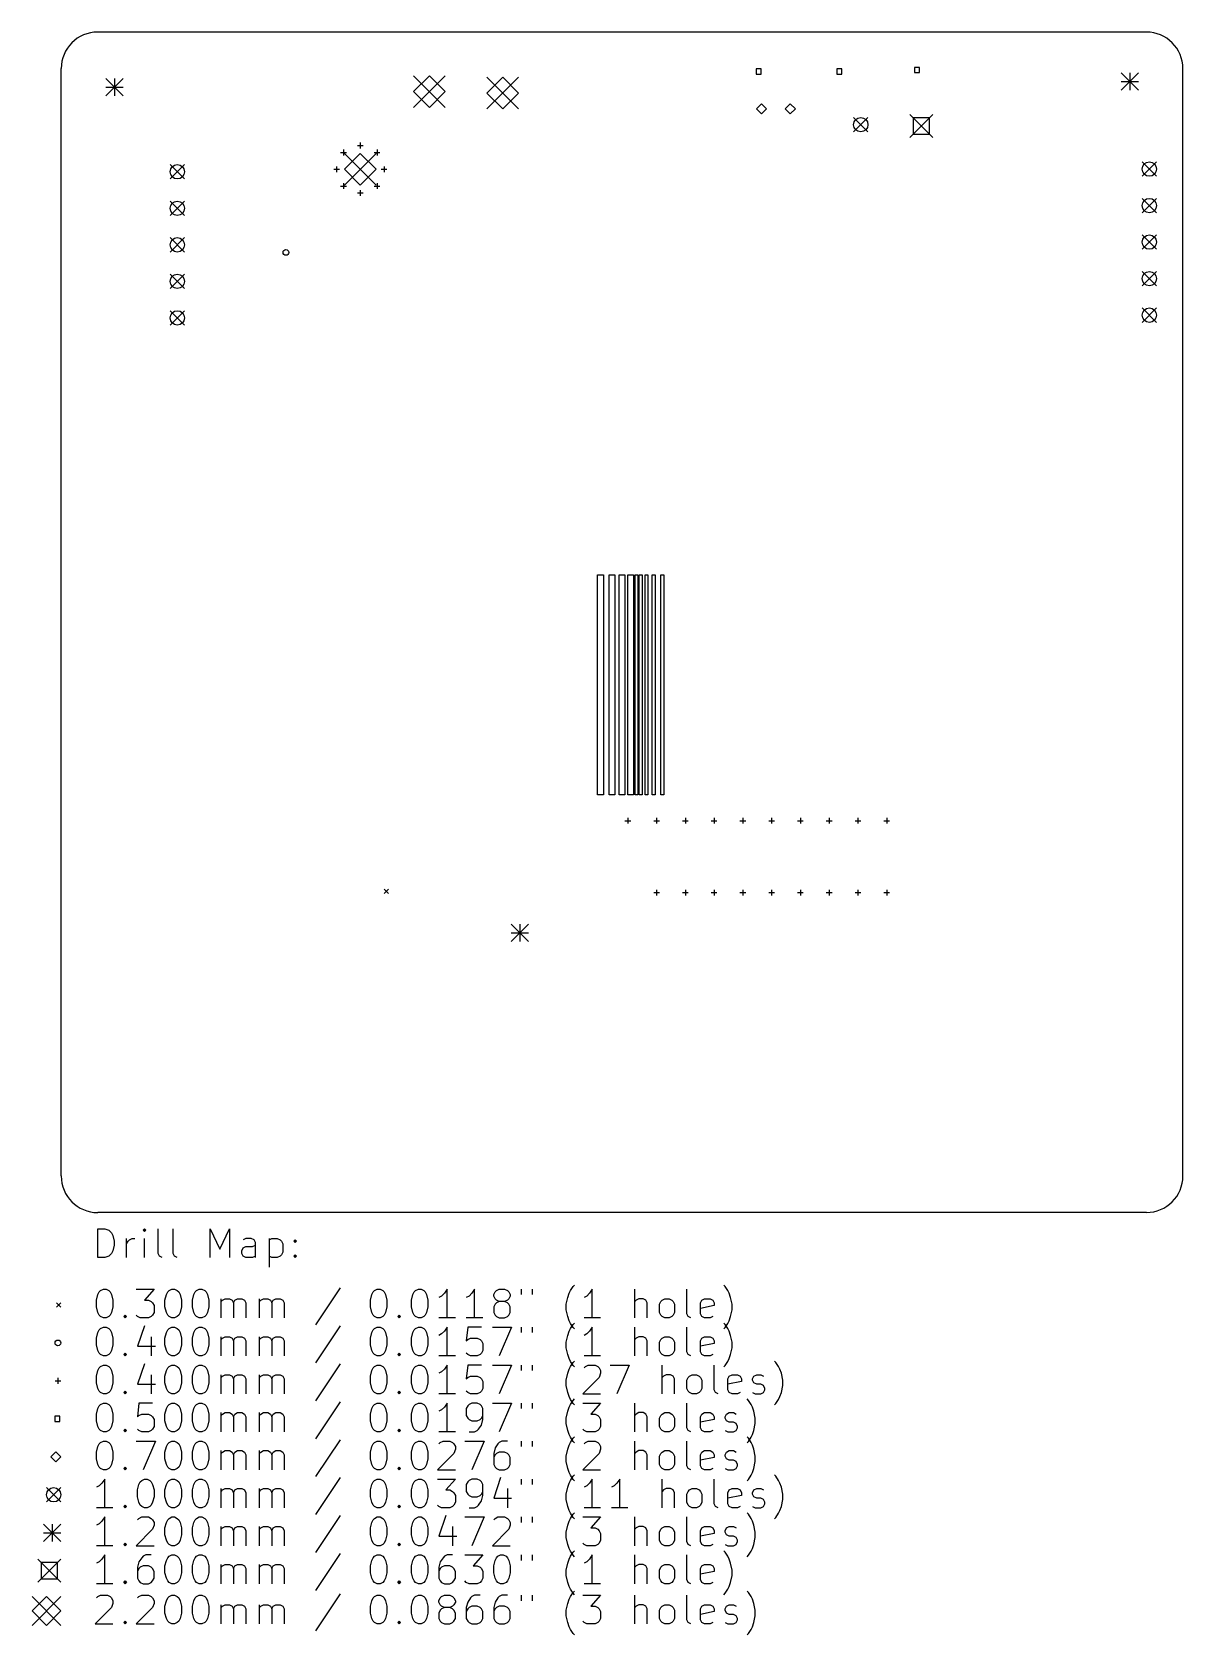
# Model space of a CAD drawing. Extents: x 28 to 108, y -142 to -30.
import ezdxf

# ---------------------------------------------------------------- set-up
doc = ezdxf.new("R2010")
doc.units = 0
doc.layers.add('BLACK', color=7, linetype='CONTINUOUS')

msp = doc.modelspace()

# ---------------------------------------------------------------- linework, layer by layer
at = {"layer": 'BLACK', "linetype": 'CONTINUOUS'}
for p, q in [((105.46, -30.46), (32.54, -30.46)), ((30, -110), (30, -33)), ((78.6768, -33.0232), (78.3232, -33.0232)), ((78.3232, -33.0232), (78.3232, -33.3768)), ((78.3232, -33.3768), (78.6768, -33.3768)), ((78.6768, -33.3768), (78.6768, -33.0232)), ((84.2768, -33.0232), (83.9232, -33.0232)), ((83.9232, -33.0232), (83.9232, -33.3768)), ((83.9232, -33.3768), (84.2768, -33.3768)), ((84.2768, -33.3768), (84.2768, -33.0232)), ((89.6768, -32.9232), (89.3232, -32.9232)), ((89.3232, -32.9232), (89.3232, -33.2768)), ((89.3232, -33.2768), (89.6768, -33.2768)), ((89.6768, -33.2768), (89.6768, -32.9232)), ((103.7, -33.3), (104.9, -34.5)), ((104.9, -33.3), (103.7, -34.5)), ((104.3, -33.3), (104.3, -34.5)), ((108, -110), (108, -33)), ((33.1, -33.7), (34.3, -34.9)), ((34.3, -33.7), (33.1, -34.9)), ((33.1, -34.3), (34.3, -34.3)), ((33.7, -33.7), (33.7, -34.9)), ((54.5, -33.5), (56.7, -35.7)), ((56.7, -33.5), (54.5, -35.7)), ((55.6, -33.5), (54.5, -34.6)), ((56.7, -34.6), (55.6, -33.5)), ((59.6, -33.6), (61.8, -35.8)), ((61.8, -33.6), (59.6, -35.8)), ((60.7, -33.6), (59.6, -34.7)), ((61.8, -34.7), (60.7, -33.6)), ((103.7, -33.9), (104.9, -33.9)), ((54.5, -34.6), (55.6, -35.7)), ((55.6, -35.7), (56.7, -34.6)), ((59.6, -34.7), (60.7, -35.8)), ((60.7, -35.8), (61.8, -34.7)), ((78.7, -35.45), (78.35, -35.8)), ((79.05, -35.8), (78.7, -35.45)), ((80.7, -35.45), (80.35, -35.8)), ((81.05, -35.8), (80.7, -35.45)), ((78.35, -35.8), (78.7, -36.15)), ((78.7, -36.15), (79.05, -35.8)), ((80.35, -35.8), (80.7, -36.15)), ((80.7, -36.15), (81.05, -35.8)), ((85.1, -36.4), (86.1, -37.4)), ((86.1, -36.4), (85.1, -37.4)), ((89, -36.2), (90.6, -37.8)), ((90.6, -36.2), (89, -37.8)), ((90.3657, -36.4343), (89.2343, -36.4343)), ((89.2343, -36.4343), (89.2343, -37.5657)), ((90.3657, -37.5657), (90.3657, -36.4343)), ((89.2343, -37.5657), (90.3657, -37.5657)), ((49.4333, -38.8333), (49.8333, -38.8333)), ((49.6333, -38.6333), (49.6333, -39.0333)), ((49.7, -38.9), (51.9, -41.1)), ((51.9, -38.9), (49.7, -41.1)), ((50.8, -38.9), (49.7, -40)), ((50.6, -38.35), (51, -38.35)), ((50.8, -38.15), (50.8, -38.55)), ((51.9, -40), (50.8, -38.9)), ((51.7667, -38.8333), (52.1667, -38.8333)), ((51.9667, -38.6333), (51.9667, -39.0333)), ((37.576, -39.675), (38.576, -40.675)), ((38.576, -39.675), (37.576, -40.675)), ((48.95, -40), (49.35, -40)), ((49.15, -39.8), (49.15, -40.2)), ((49.7, -40), (50.8, -41.1)), ((50.8, -41.1), (51.9, -40)), ((52.25, -40), (52.65, -40)), ((52.45, -39.8), (52.45, -40.2)), ((105.164, -39.486), (106.164, -40.486)), ((106.164, -39.486), (105.164, -40.486)), ((49.4333, -41.1667), (49.8333, -41.1667)), ((49.6333, -40.9667), (49.6333, -41.3667)), ((51.7667, -41.1667), (52.1667, -41.1667)), ((51.9667, -40.9667), (51.9667, -41.3667)), ((37.576, -42.215), (38.576, -43.215)), ((38.576, -42.215), (37.576, -43.215)), ((50.6, -41.65), (51, -41.65)), ((50.8, -41.45), (50.8, -41.85)), ((105.164, -42.026), (106.164, -43.026)), ((106.164, -42.026), (105.164, -43.026)), ((105.164, -44.566), (106.164, -45.566)), ((106.164, -44.566), (105.164, -45.566)), ((37.576, -44.755), (38.576, -45.755)), ((38.576, -44.755), (37.576, -45.755)), ((37.576, -47.295), (38.576, -48.295)), ((38.576, -47.295), (37.576, -48.295)), ((105.164, -47.106), (106.164, -48.106)), ((106.164, -47.106), (105.164, -48.106)), ((37.576, -49.835), (38.576, -50.835)), ((38.576, -49.835), (37.576, -50.835)), ((105.164, -49.646), (106.164, -50.646)), ((106.164, -49.646), (105.164, -50.646)), ((67.3, -68.2), (67.7, -68.2)), ((67.3, -83.5), (67.3, -68.2)), ((67.7, -68.2), (67.7, -83.5)), ((68.1, -68.2), (68.5, -68.2)), ((68.1, -83.5), (68.1, -68.2)), ((68.5, -68.2), (68.5, -83.5)), ((68.8, -68.2), (69.2, -68.2)), ((68.8, -83.5), (68.8, -68.2)), ((69.2, -68.2), (69.2, -83.5)), ((69.4, -68.2), (69.8, -68.2)), ((69.4, -83.5), (69.4, -68.2)), ((69.8, -68.2), (69.8, -83.5)), ((69.9, -68.2), (70.1, -68.2)), ((69.9, -83.5), (69.9, -68.2)), ((70.1, -68.2), (70.1, -83.5)), ((70.2, -68.2), (70.4, -68.2)), ((70.2, -83.5), (70.2, -68.2)), ((70.4, -68.2), (70.4, -83.5)), ((70.6, -68.2), (70.8, -68.2)), ((70.6, -83.5), (70.6, -68.2)), ((70.8, -68.2), (70.8, -83.5)), ((71.1, -68.2), (71.3, -68.2)), ((71.1, -83.5), (71.1, -68.2)), ((71.3, -68.2), (71.3, -83.5)), ((71.7, -68.2), (71.9, -68.2)), ((71.7, -83.5), (71.7, -68.2)), ((71.9, -68.2), (71.9, -83.5)), ((67.7, -83.5), (67.3, -83.5)), ((68.5, -83.5), (68.1, -83.5)), ((69.2, -83.5), (68.8, -83.5)), ((69.8, -83.5), (69.4, -83.5)), ((70.1, -83.5), (69.9, -83.5)), ((70.4, -83.5), (70.2, -83.5)), ((70.8, -83.5), (70.6, -83.5)), ((71.3, -83.5), (71.1, -83.5)), ((71.9, -83.5), (71.7, -83.5)), ((69.2, -85.3), (69.6, -85.3)), ((69.4, -85.1), (69.4, -85.5)), ((71.2, -85.3), (71.6, -85.3)), ((71.4, -85.1), (71.4, -85.5)), ((73.2, -85.3), (73.6, -85.3)), ((73.4, -85.1), (73.4, -85.5)), ((75.2, -85.3), (75.6, -85.3)), ((75.4, -85.1), (75.4, -85.5)), ((77.2, -85.3), (77.6, -85.3)), ((77.4, -85.1), (77.4, -85.5)), ((79.2, -85.3), (79.6, -85.3)), ((79.4, -85.1), (79.4, -85.5)), ((81.2, -85.3), (81.6, -85.3)), ((81.4, -85.1), (81.4, -85.5)), ((83.2, -85.3), (83.6, -85.3)), ((83.4, -85.1), (83.4, -85.5)), ((85.2, -85.3), (85.6, -85.3)), ((85.4, -85.1), (85.4, -85.5)), ((87.2, -85.3), (87.6, -85.3)), ((87.4, -85.1), (87.4, -85.5)), ((52.45, -90.05), (52.75, -90.35)), ((52.75, -90.05), (52.45, -90.35)), ((71.4, -90.1), (71.4, -90.5)), ((73.4, -90.1), (73.4, -90.5)), ((75.4, -90.1), (75.4, -90.5)), ((77.4, -90.1), (77.4, -90.5)), ((79.4, -90.1), (79.4, -90.5)), ((81.4, -90.1), (81.4, -90.5)), ((83.4, -90.1), (83.4, -90.5)), ((85.4, -90.1), (85.4, -90.5)), ((87.4, -90.1), (87.4, -90.5)), ((71.2, -90.3), (71.6, -90.3)), ((73.2, -90.3), (73.6, -90.3)), ((75.2, -90.3), (75.6, -90.3)), ((77.2, -90.3), (77.6, -90.3)), ((79.2, -90.3), (79.6, -90.3)), ((81.2, -90.3), (81.6, -90.3)), ((83.2, -90.3), (83.6, -90.3)), ((85.2, -90.3), (85.6, -90.3)), ((87.2, -90.3), (87.6, -90.3)), ((61.3, -92.5), (62.5, -93.7)), ((62.5, -92.5), (61.3, -93.7)), ((61.9, -92.5), (61.9, -93.7)), ((61.3, -93.1), (62.5, -93.1)), ((105.46, -112.54), (32.54, -112.542)), ((32.5512, -115.672), (32.5512, -113.672)), ((32.5512, -113.672), (33.0274, -113.672)), ((33.0274, -113.672), (33.3131, -113.767)), ((35.7893, -113.672), (35.694, -113.767)), ((35.8845, -113.767), (35.7893, -113.672)), ((35.7893, -113.672), (35.7893, -113.862)), ((36.7417, -115.386), (36.7417, -113.672)), ((37.7893, -115.386), (37.7893, -113.672)), ((40.3607, -115.672), (40.3607, -113.672)), ((40.3607, -113.672), (41.0274, -115.1)), ((41.0274, -115.1), (41.694, -113.672)), ((41.694, -113.672), (41.694, -115.672)), ((33.3131, -113.767), (33.5036, -113.957)), ((33.5036, -113.957), (33.5988, -114.148)), ((33.5988, -114.148), (33.694, -114.529)), ((33.694, -114.529), (33.694, -114.815)), ((34.5512, -115.672), (34.5512, -114.338)), ((34.5512, -114.719), (34.6464, -114.529)), ((34.6464, -114.529), (34.7417, -114.434)), ((34.7417, -114.434), (34.9321, -114.338)), ((34.9321, -114.338), (35.1226, -114.338)), ((35.694, -113.767), (35.7893, -113.862)), ((35.7893, -113.862), (35.8845, -113.767)), ((35.7893, -115.672), (35.7893, -114.338)), ((42.8369, -114.338), (42.6464, -114.434)), ((43.2179, -114.338), (42.8369, -114.338)), ((43.4083, -114.434), (43.2179, -114.338)), ((43.5036, -114.624), (43.4083, -114.434)), ((43.5036, -115.672), (43.5036, -114.624)), ((44.456, -114.338), (44.456, -116.338)), ((44.456, -114.434), (44.6464, -114.338)), ((44.6464, -114.338), (45.0274, -114.338)), ((45.0274, -114.338), (45.2179, -114.434)), ((45.2179, -114.434), (45.3131, -114.529)), ((45.3131, -114.529), (45.4083, -114.719)), ((45.4083, -114.719), (45.4083, -115.291)), ((46.1702, -114.529), (46.2655, -114.434)), ((46.2655, -114.624), (46.1702, -114.529)), ((46.2655, -114.434), (46.3607, -114.529)), ((46.2655, -114.434), (46.2655, -114.624)), ((46.3607, -114.529), (46.2655, -114.624)), ((33.0274, -115.672), (32.5512, -115.672)), ((33.3131, -115.577), (33.0274, -115.672)), ((33.5036, -115.386), (33.3131, -115.577)), ((33.5988, -115.196), (33.5036, -115.386)), ((33.694, -114.815), (33.5988, -115.196)), ((36.8369, -115.577), (36.7417, -115.386)), ((37.0274, -115.672), (36.8369, -115.577)), ((37.8845, -115.577), (37.7893, -115.386)), ((38.075, -115.672), (37.8845, -115.577)), ((42.5512, -115.196), (42.6464, -115.005)), ((42.5512, -115.386), (42.5512, -115.196)), ((42.6464, -115.577), (42.5512, -115.386)), ((42.6464, -115.005), (42.8369, -114.91)), ((42.8369, -115.672), (42.6464, -115.577)), ((42.8369, -114.91), (43.3131, -114.91)), ((43.3131, -115.672), (42.8369, -115.672)), ((43.3131, -114.91), (43.5036, -114.815)), ((43.5036, -115.577), (43.3131, -115.672)), ((44.6464, -115.672), (44.456, -115.577)), ((45.0274, -115.672), (44.6464, -115.672)), ((45.2179, -115.577), (45.0274, -115.672)), ((45.3131, -115.481), (45.2179, -115.577)), ((45.4083, -115.291), (45.3131, -115.481)), ((46.1702, -115.577), (46.2655, -115.481)), ((46.2655, -115.672), (46.1702, -115.577)), ((46.2655, -115.481), (46.3607, -115.577)), ((46.2655, -115.481), (46.2655, -115.672)), ((46.3607, -115.577), (46.2655, -115.672)), ((32.5512, -118.253), (32.6464, -118.062)), ((32.6464, -118.062), (32.7417, -117.967)), ((32.7417, -117.967), (32.9321, -117.872)), ((32.9321, -117.872), (33.1226, -117.872)), ((33.1226, -117.872), (33.3131, -117.967)), ((33.3131, -117.967), (33.4083, -118.062)), ((33.4083, -118.062), (33.5036, -118.253)), ((35.2179, -117.872), (36.456, -117.872)), ((36.456, -117.872), (35.7893, -118.634)), ((37.3131, -118.253), (37.4083, -118.062)), ((37.4083, -118.062), (37.5036, -117.967)), ((37.5036, -117.967), (37.694, -117.872)), ((37.694, -117.872), (37.8845, -117.872)), ((37.8845, -117.872), (38.075, -117.967)), ((38.075, -117.967), (38.1702, -118.062)), ((38.1702, -118.062), (38.2655, -118.253)), ((39.2179, -118.253), (39.3131, -118.062)), ((39.3131, -118.062), (39.4083, -117.967)), ((39.4083, -117.967), (39.5988, -117.872)), ((39.5988, -117.872), (39.7893, -117.872)), ((39.7893, -117.872), (39.9798, -117.967)), ((39.9798, -117.967), (40.075, -118.062)), ((40.075, -118.062), (40.1702, -118.253)), ((49.4083, -117.777), (47.694, -120.348)), ((51.5988, -118.253), (51.694, -118.062)), ((51.694, -118.062), (51.7893, -117.967)), ((51.7893, -117.967), (51.9798, -117.872)), ((51.9798, -117.872), (52.1702, -117.872)), ((52.1702, -117.872), (52.3607, -117.967)), ((52.3607, -117.967), (52.456, -118.062)), ((52.456, -118.062), (52.5512, -118.253)), ((54.456, -118.253), (54.5512, -118.062)), ((54.5512, -118.062), (54.6464, -117.967)), ((54.6464, -117.967), (54.8369, -117.872)), ((54.8369, -117.872), (55.0274, -117.872)), ((55.0274, -117.872), (55.2179, -117.967)), ((55.2179, -117.967), (55.3131, -118.062)), ((55.3131, -118.062), (55.4083, -118.253)), ((56.8369, -117.872), (56.6464, -118.157)), ((56.8369, -119.872), (56.8369, -117.872)), ((58.7417, -117.872), (58.5512, -118.157)), ((58.7417, -119.872), (58.7417, -117.872)), ((60.075, -118.253), (60.1702, -118.062)), ((60.1702, -118.062), (60.2655, -117.967)), ((60.2655, -117.967), (60.456, -117.872)), ((60.456, -117.872), (60.8369, -117.872)), ((60.8369, -117.872), (61.0274, -117.967)), ((61.0274, -117.967), (61.1226, -118.062)), ((61.1226, -118.062), (61.2179, -118.253)), ((61.9798, -117.872), (61.9798, -118.253)), ((62.7417, -117.872), (62.7417, -118.253)), ((65.3131, -118.157), (65.4083, -117.967)), ((65.4083, -117.967), (65.5988, -117.681)), ((65.5988, -117.681), (65.694, -117.586)), ((66.9321, -117.872), (66.7417, -118.157)), ((66.9321, -119.872), (66.9321, -117.872)), ((69.8845, -119.872), (69.8845, -117.872)), ((73.5036, -119.586), (73.5036, -117.872)), ((76.1702, -117.681), (76.075, -117.586)), ((76.3607, -117.967), (76.1702, -117.681)), ((76.456, -118.157), (76.3607, -117.967)), ((29.675, -118.817), (29.975, -119.117)), ((29.975, -118.817), (29.675, -119.117)), ((32.456, -118.634), (32.5512, -118.253)), ((32.456, -119.11), (32.456, -118.634)), ((32.5512, -119.491), (32.456, -119.11)), ((33.5036, -118.253), (33.5988, -118.634)), ((33.5988, -119.11), (33.5036, -119.491)), ((33.5988, -118.634), (33.5988, -119.11)), ((35.7893, -118.634), (36.075, -118.634)), ((36.075, -118.634), (36.2655, -118.729)), ((36.2655, -118.729), (36.3607, -118.824)), ((36.3607, -118.824), (36.456, -119.015)), ((36.456, -119.015), (36.456, -119.491)), ((37.2179, -118.634), (37.3131, -118.253)), ((37.2179, -119.11), (37.2179, -118.634)), ((37.3131, -119.491), (37.2179, -119.11)), ((38.2655, -118.253), (38.3607, -118.634)), ((38.3607, -119.11), (38.2655, -119.491)), ((38.3607, -118.634), (38.3607, -119.11)), ((39.1226, -118.634), (39.2179, -118.253)), ((39.1226, -119.11), (39.1226, -118.634)), ((39.2179, -119.491), (39.1226, -119.11)), ((40.1702, -118.253), (40.2655, -118.634)), ((40.2655, -119.11), (40.1702, -119.491)), ((40.2655, -118.634), (40.2655, -119.11)), ((41.1226, -119.872), (41.1226, -118.538)), ((41.1226, -118.729), (41.2179, -118.634)), ((41.2179, -118.634), (41.4083, -118.538)), ((41.4083, -118.538), (41.694, -118.538)), ((41.694, -118.538), (41.8845, -118.634)), ((41.8845, -118.634), (41.9798, -118.824)), ((41.9798, -118.824), (42.075, -118.634)), ((41.9798, -118.824), (41.9798, -119.872)), ((42.075, -118.634), (42.2655, -118.538)), ((42.2655, -118.538), (42.5512, -118.538)), ((42.5512, -118.538), (42.7417, -118.634)), ((42.7417, -118.634), (42.8369, -118.824)), ((42.8369, -118.824), (42.8369, -119.872)), ((43.7893, -119.872), (43.7893, -118.538)), ((43.7893, -118.729), (43.8845, -118.634)), ((43.8845, -118.634), (44.075, -118.538)), ((44.075, -118.538), (44.3607, -118.538)), ((44.3607, -118.538), (44.5512, -118.634)), ((44.5512, -118.634), (44.6464, -118.824)), ((44.6464, -118.824), (44.7417, -118.634)), ((44.6464, -118.824), (44.6464, -119.872)), ((44.7417, -118.634), (44.9321, -118.538)), ((44.9321, -118.538), (45.2179, -118.538)), ((45.2179, -118.538), (45.4083, -118.634)), ((45.4083, -118.634), (45.5036, -118.824)), ((45.5036, -118.824), (45.5036, -119.872)), ((51.5036, -118.634), (51.5988, -118.253)), ((51.5036, -119.11), (51.5036, -118.634)), ((51.5988, -119.491), (51.5036, -119.11)), ((52.5512, -118.253), (52.6464, -118.634)), ((52.6464, -119.11), (52.5512, -119.491)), ((52.6464, -118.634), (52.6464, -119.11)), ((54.3607, -118.634), (54.456, -118.253)), ((54.3607, -119.11), (54.3607, -118.634)), ((54.456, -119.491), (54.3607, -119.11)), ((55.4083, -118.253), (55.5036, -118.634)), ((55.5036, -119.11), (55.4083, -119.491)), ((55.5036, -118.634), (55.5036, -119.11)), ((56.456, -118.348), (56.2655, -118.443)), ((56.6464, -118.157), (56.456, -118.348)), ((58.3607, -118.348), (58.1702, -118.443)), ((58.5512, -118.157), (58.3607, -118.348)), ((60.075, -118.348), (60.075, -118.253)), ((60.1702, -118.538), (60.075, -118.348)), ((60.1702, -118.919), (60.075, -119.11)), ((60.075, -119.11), (60.075, -119.491)), ((60.2655, -118.634), (60.1702, -118.538)), ((60.2655, -118.824), (60.1702, -118.919)), ((60.456, -118.729), (60.2655, -118.634)), ((60.456, -118.729), (60.2655, -118.824)), ((60.8369, -118.729), (60.456, -118.729)), ((61.0274, -118.634), (60.8369, -118.729)), ((61.0274, -118.824), (60.8369, -118.729)), ((61.1226, -118.538), (61.0274, -118.634)), ((61.1226, -118.919), (61.0274, -118.824)), ((61.2179, -118.348), (61.1226, -118.538)), ((61.2179, -119.11), (61.1226, -118.919)), ((61.2179, -118.253), (61.2179, -118.348)), ((61.2179, -119.491), (61.2179, -119.11)), ((65.1226, -118.919), (65.2179, -118.443)), ((65.1226, -119.3), (65.1226, -118.919)), ((65.2179, -118.443), (65.3131, -118.157)), ((66.5512, -118.348), (66.3607, -118.443)), ((66.7417, -118.157), (66.5512, -118.348)), ((69.9798, -118.634), (69.8845, -118.729)), ((70.1702, -118.538), (69.9798, -118.634)), ((70.456, -118.538), (70.1702, -118.538)), ((70.6464, -118.634), (70.456, -118.538)), ((70.7417, -118.824), (70.6464, -118.634)), ((70.7417, -119.872), (70.7417, -118.824)), ((71.5988, -118.919), (71.694, -118.729)), ((71.5988, -119.491), (71.5988, -118.919)), ((71.694, -118.729), (71.7893, -118.634)), ((71.7893, -118.634), (71.9798, -118.538)), ((71.9798, -118.538), (72.2655, -118.538)), ((72.2655, -118.538), (72.456, -118.634)), ((72.456, -118.634), (72.5512, -118.729)), ((72.5512, -118.729), (72.6464, -118.919)), ((72.6464, -118.919), (72.6464, -119.491)), ((74.456, -118.824), (74.5512, -118.634)), ((74.456, -119.586), (74.456, -118.824)), ((75.4083, -119.015), (74.456, -119.205)), ((74.5512, -118.634), (74.7417, -118.538)), ((74.7417, -118.538), (75.1226, -118.538)), ((75.1226, -118.538), (75.3131, -118.634)), ((75.3131, -118.634), (75.4083, -118.824)), ((75.4083, -118.824), (75.4083, -119.015)), ((76.5512, -118.443), (76.456, -118.157)), ((76.6464, -118.919), (76.5512, -118.443)), ((76.6464, -119.3), (76.6464, -118.919)), ((32.6464, -119.681), (32.5512, -119.491)), ((32.7417, -119.777), (32.6464, -119.681)), ((32.9321, -119.872), (32.7417, -119.777)), ((33.1226, -119.872), (32.9321, -119.872)), ((33.3131, -119.777), (33.1226, -119.872)), ((33.4083, -119.681), (33.3131, -119.777)), ((33.5036, -119.491), (33.4083, -119.681)), ((34.3607, -119.777), (34.456, -119.681)), ((34.456, -119.872), (34.3607, -119.777)), ((34.456, -119.681), (34.5512, -119.777)), ((34.456, -119.681), (34.456, -119.872)), ((34.5512, -119.777), (34.456, -119.872)), ((35.3131, -119.777), (35.2179, -119.681)), ((35.5036, -119.872), (35.3131, -119.777)), ((36.075, -119.872), (35.5036, -119.872)), ((36.2655, -119.777), (36.075, -119.872)), ((36.3607, -119.681), (36.2655, -119.777)), ((36.456, -119.491), (36.3607, -119.681)), ((37.4083, -119.681), (37.3131, -119.491)), ((37.5036, -119.777), (37.4083, -119.681)), ((37.694, -119.872), (37.5036, -119.777)), ((37.8845, -119.872), (37.694, -119.872)), ((38.075, -119.777), (37.8845, -119.872)), ((38.1702, -119.681), (38.075, -119.777)), ((38.2655, -119.491), (38.1702, -119.681)), ((39.3131, -119.681), (39.2179, -119.491)), ((39.4083, -119.777), (39.3131, -119.681)), ((39.5988, -119.872), (39.4083, -119.777)), ((39.7893, -119.872), (39.5988, -119.872)), ((39.9798, -119.777), (39.7893, -119.872)), ((40.075, -119.681), (39.9798, -119.777)), ((40.1702, -119.491), (40.075, -119.681)), ((51.694, -119.681), (51.5988, -119.491)), ((51.7893, -119.777), (51.694, -119.681)), ((51.9798, -119.872), (51.7893, -119.777)), ((52.1702, -119.872), (51.9798, -119.872)), ((52.3607, -119.777), (52.1702, -119.872)), ((52.456, -119.681), (52.3607, -119.777)), ((52.5512, -119.491), (52.456, -119.681)), ((53.4083, -119.777), (53.5036, -119.681)), ((53.5036, -119.872), (53.4083, -119.777)), ((53.5036, -119.681), (53.5988, -119.777)), ((53.5036, -119.681), (53.5036, -119.872)), ((53.5988, -119.777), (53.5036, -119.872)), ((54.5512, -119.681), (54.456, -119.491)), ((54.6464, -119.777), (54.5512, -119.681)), ((54.8369, -119.872), (54.6464, -119.777)), ((55.0274, -119.872), (54.8369, -119.872)), ((55.2179, -119.777), (55.0274, -119.872)), ((55.3131, -119.681), (55.2179, -119.777)), ((55.4083, -119.491), (55.3131, -119.681)), ((57.4083, -119.872), (56.2655, -119.872)), ((59.3131, -119.872), (58.1702, -119.872)), ((60.075, -119.491), (60.1702, -119.681)), ((60.1702, -119.681), (60.2655, -119.777)), ((60.2655, -119.777), (60.456, -119.872)), ((60.456, -119.872), (60.8369, -119.872)), ((60.8369, -119.872), (61.0274, -119.777)), ((61.0274, -119.777), (61.1226, -119.681)), ((61.1226, -119.681), (61.2179, -119.491)), ((65.2179, -119.777), (65.1226, -119.3)), ((65.3131, -120.062), (65.2179, -119.777)), ((65.4083, -120.253), (65.3131, -120.062)), ((65.5988, -120.538), (65.4083, -120.253)), ((65.4083, -120.607), (65.5988, -120.321)), ((65.5988, -120.321), (65.694, -120.226)), ((67.5036, -119.872), (66.3607, -119.872)), ((71.694, -119.681), (71.5988, -119.491)), ((71.7893, -119.777), (71.694, -119.681)), ((71.9798, -119.872), (71.7893, -119.777)), ((72.2655, -119.872), (71.9798, -119.872)), ((72.456, -119.777), (72.2655, -119.872)), ((72.5512, -119.681), (72.456, -119.777)), ((72.6464, -119.491), (72.5512, -119.681)), ((73.5988, -119.777), (73.5036, -119.586)), ((73.7893, -119.872), (73.5988, -119.777)), ((74.5512, -119.777), (74.456, -119.586)), ((74.7417, -119.872), (74.5512, -119.777)), ((75.1226, -119.872), (74.7417, -119.872)), ((75.3131, -119.777), (75.1226, -119.872)), ((76.1702, -120.321), (76.075, -120.226)), ((76.1702, -120.538), (76.3607, -120.253)), ((76.3607, -120.607), (76.1702, -120.321)), ((76.3607, -120.253), (76.456, -120.062)), ((76.456, -120.062), (76.5512, -119.777)), ((76.5512, -119.777), (76.6464, -119.3)), ((32.456, -121.274), (32.5512, -120.893)), ((32.456, -121.75), (32.456, -121.274)), ((32.5512, -120.893), (32.6464, -120.702)), ((32.6464, -120.702), (32.7417, -120.607)), ((32.7417, -120.607), (32.9321, -120.512)), ((32.9321, -120.512), (33.1226, -120.512)), ((33.1226, -120.512), (33.3131, -120.607)), ((33.3131, -120.607), (33.4083, -120.702)), ((33.4083, -120.702), (33.5036, -120.893)), ((33.5036, -120.893), (33.5988, -121.274)), ((33.5988, -121.274), (33.5988, -121.75)), ((35.7893, -120.417), (35.3131, -121.845)), ((36.2655, -121.178), (36.2655, -122.512)), ((37.2179, -121.274), (37.3131, -120.893)), ((37.2179, -121.75), (37.2179, -121.274)), ((37.3131, -120.893), (37.4083, -120.702)), ((37.4083, -120.702), (37.5036, -120.607)), ((37.5036, -120.607), (37.694, -120.512)), ((37.694, -120.512), (37.8845, -120.512)), ((37.8845, -120.512), (38.075, -120.607)), ((38.075, -120.607), (38.1702, -120.702)), ((38.1702, -120.702), (38.2655, -120.893)), ((38.2655, -120.893), (38.3607, -121.274)), ((38.3607, -121.274), (38.3607, -121.75)), ((39.1226, -121.274), (39.2179, -120.893)), ((39.1226, -121.75), (39.1226, -121.274)), ((39.2179, -120.893), (39.3131, -120.702)), ((39.3131, -120.702), (39.4083, -120.607)), ((39.4083, -120.607), (39.5988, -120.512)), ((39.5988, -120.512), (39.7893, -120.512)), ((39.7893, -120.512), (39.9798, -120.607)), ((39.9798, -120.607), (40.075, -120.702)), ((40.075, -120.702), (40.1702, -120.893)), ((40.1702, -120.893), (40.2655, -121.274)), ((40.2655, -121.274), (40.2655, -121.75)), ((41.1226, -122.512), (41.1226, -121.178)), ((41.1226, -121.369), (41.2179, -121.274)), ((41.2179, -121.274), (41.4083, -121.178)), ((41.4083, -121.178), (41.694, -121.178)), ((41.694, -121.178), (41.8845, -121.274)), ((41.8845, -121.274), (41.9798, -121.464)), ((41.9798, -121.464), (42.075, -121.274)), ((41.9798, -121.464), (41.9798, -122.512)), ((42.075, -121.274), (42.2655, -121.178)), ((42.2655, -121.178), (42.5512, -121.178)), ((42.5512, -121.178), (42.7417, -121.274)), ((42.7417, -121.274), (42.8369, -121.464)), ((42.8369, -121.464), (42.8369, -122.512)), ((43.7893, -122.512), (43.7893, -121.178)), ((43.7893, -121.369), (43.8845, -121.274)), ((43.8845, -121.274), (44.075, -121.178)), ((44.075, -121.178), (44.3607, -121.178)), ((44.3607, -121.178), (44.5512, -121.274)), ((44.5512, -121.274), (44.6464, -121.464)), ((44.6464, -121.464), (44.7417, -121.274)), ((44.6464, -121.464), (44.6464, -122.512)), ((44.7417, -121.274), (44.9321, -121.178)), ((44.9321, -121.178), (45.2179, -121.178)), ((45.2179, -121.178), (45.4083, -121.274)), ((45.4083, -121.274), (45.5036, -121.464)), ((45.5036, -121.464), (45.5036, -122.512)), ((49.4083, -120.417), (47.694, -122.988)), ((51.5036, -121.274), (51.5988, -120.893)), ((51.5036, -121.75), (51.5036, -121.274)), ((51.5988, -120.893), (51.694, -120.702)), ((51.694, -120.702), (51.7893, -120.607)), ((51.7893, -120.607), (51.9798, -120.512)), ((51.9798, -120.512), (52.1702, -120.512)), ((52.1702, -120.512), (52.3607, -120.607)), ((52.3607, -120.607), (52.456, -120.702)), ((52.456, -120.702), (52.5512, -120.893)), ((52.5512, -120.893), (52.6464, -121.274)), ((52.6464, -121.274), (52.6464, -121.75)), ((54.3607, -121.274), (54.456, -120.893)), ((54.3607, -121.75), (54.3607, -121.274)), ((54.456, -120.893), (54.5512, -120.702)), ((54.5512, -120.702), (54.6464, -120.607)), ((54.6464, -120.607), (54.8369, -120.512)), ((54.8369, -120.512), (55.0274, -120.512)), ((55.0274, -120.512), (55.2179, -120.607)), ((55.2179, -120.607), (55.3131, -120.702)), ((55.3131, -120.702), (55.4083, -120.893)), ((55.4083, -120.893), (55.5036, -121.274)), ((55.5036, -121.274), (55.5036, -121.75)), ((56.456, -120.988), (56.2655, -121.083)), ((56.6464, -120.797), (56.456, -120.988)), ((56.8369, -120.512), (56.6464, -120.797)), ((56.8369, -122.512), (56.8369, -120.512)), ((58.2655, -120.512), (58.1702, -121.464)), ((58.1702, -121.464), (58.2655, -121.369)), ((59.2179, -120.512), (58.2655, -120.512)), ((58.2655, -121.369), (58.456, -121.274)), ((58.456, -121.274), (58.9321, -121.274)), ((58.9321, -121.274), (59.1226, -121.369)), ((59.1226, -121.369), (59.2179, -121.464)), ((59.2179, -121.464), (59.3131, -121.655)), ((59.9798, -120.512), (61.3131, -120.512)), ((61.3131, -120.512), (60.456, -122.512)), ((61.9798, -120.512), (61.9798, -120.893)), ((62.7417, -120.512), (62.7417, -120.893)), ((65.1226, -121.559), (65.2179, -121.083)), ((65.2179, -121.083), (65.3131, -120.797)), ((65.3131, -120.797), (65.4083, -120.607)), ((65.694, -120.634), (65.5988, -120.538)), ((66.5512, -120.988), (66.3607, -121.083)), ((66.7417, -120.797), (66.5512, -120.988)), ((66.9321, -120.512), (66.7417, -120.797)), ((66.9321, -122.512), (66.9321, -120.512)), ((69.8845, -122.512), (69.8845, -120.512)), ((69.9798, -121.274), (69.8845, -121.369)), ((70.1702, -121.178), (69.9798, -121.274)), ((70.456, -121.178), (70.1702, -121.178)), ((70.6464, -121.274), (70.456, -121.178)), ((70.7417, -121.464), (70.6464, -121.274)), ((70.7417, -122.512), (70.7417, -121.464)), ((71.5988, -121.559), (71.694, -121.369)), ((71.694, -121.369), (71.7893, -121.274)), ((71.7893, -121.274), (71.9798, -121.178)), ((71.9798, -121.178), (72.2655, -121.178)), ((72.2655, -121.178), (72.456, -121.274)), ((72.456, -121.274), (72.5512, -121.369)), ((72.5512, -121.369), (72.6464, -121.559)), ((73.5036, -122.226), (73.5036, -120.512)), ((74.456, -121.464), (74.5512, -121.274)), ((74.456, -122.226), (74.456, -121.464)), ((74.5512, -121.274), (74.7417, -121.178)), ((74.7417, -121.178), (75.1226, -121.178)), ((75.1226, -121.178), (75.3131, -121.274)), ((75.3131, -121.274), (75.4083, -121.464)), ((75.4083, -121.464), (75.4083, -121.655)), ((76.075, -120.634), (76.1702, -120.538)), ((76.456, -120.797), (76.3607, -120.607)), ((76.5512, -121.083), (76.456, -120.797)), ((76.6464, -121.559), (76.5512, -121.083)), ((32.5512, -122.131), (32.456, -121.75)), ((32.6464, -122.321), (32.5512, -122.131)), ((32.7417, -122.417), (32.6464, -122.321)), ((32.9321, -122.512), (32.7417, -122.417)), ((33.1226, -122.512), (32.9321, -122.512)), ((33.3131, -122.417), (33.1226, -122.512)), ((33.4083, -122.321), (33.3131, -122.417)), ((33.5036, -122.131), (33.4083, -122.321)), ((33.5988, -121.75), (33.5036, -122.131)), ((34.3607, -122.417), (34.456, -122.321)), ((34.456, -122.512), (34.3607, -122.417)), ((34.456, -122.321), (34.5512, -122.417)), ((34.456, -122.321), (34.456, -122.512)), ((34.5512, -122.417), (34.456, -122.512)), ((35.3131, -121.845), (36.5512, -121.845)), ((37.3131, -122.131), (37.2179, -121.75)), ((37.4083, -122.321), (37.3131, -122.131)), ((37.5036, -122.417), (37.4083, -122.321)), ((37.694, -122.512), (37.5036, -122.417)), ((37.8845, -122.512), (37.694, -122.512)), ((38.075, -122.417), (37.8845, -122.512)), ((38.1702, -122.321), (38.075, -122.417)), ((38.2655, -122.131), (38.1702, -122.321)), ((38.3607, -121.75), (38.2655, -122.131)), ((39.2179, -122.131), (39.1226, -121.75)), ((39.3131, -122.321), (39.2179, -122.131)), ((39.4083, -122.417), (39.3131, -122.321)), ((39.5988, -122.512), (39.4083, -122.417)), ((39.7893, -122.512), (39.5988, -122.512)), ((39.9798, -122.417), (39.7893, -122.512)), ((40.075, -122.321), (39.9798, -122.417)), ((40.1702, -122.131), (40.075, -122.321)), ((40.2655, -121.75), (40.1702, -122.131)), ((51.5988, -122.131), (51.5036, -121.75)), ((51.694, -122.321), (51.5988, -122.131)), ((51.7893, -122.417), (51.694, -122.321)), ((51.9798, -122.512), (51.7893, -122.417)), ((52.1702, -122.512), (51.9798, -122.512)), ((52.3607, -122.417), (52.1702, -122.512)), ((52.456, -122.321), (52.3607, -122.417)), ((52.5512, -122.131), (52.456, -122.321)), ((52.6464, -121.75), (52.5512, -122.131)), ((53.4083, -122.417), (53.5036, -122.321)), ((53.5036, -122.512), (53.4083, -122.417)), ((53.5036, -122.321), (53.5988, -122.417)), ((53.5036, -122.321), (53.5036, -122.512)), ((53.5988, -122.417), (53.5036, -122.512)), ((54.456, -122.131), (54.3607, -121.75)), ((54.5512, -122.321), (54.456, -122.131)), ((54.6464, -122.417), (54.5512, -122.321)), ((54.8369, -122.512), (54.6464, -122.417)), ((55.0274, -122.512), (54.8369, -122.512)), ((55.2179, -122.417), (55.0274, -122.512)), ((55.3131, -122.321), (55.2179, -122.417)), ((55.4083, -122.131), (55.3131, -122.321)), ((55.5036, -121.75), (55.4083, -122.131)), ((57.4083, -122.512), (56.2655, -122.512)), ((58.2655, -122.417), (58.1702, -122.321)), ((58.456, -122.512), (58.2655, -122.417)), ((58.9321, -122.512), (58.456, -122.512)), ((59.1226, -122.417), (58.9321, -122.512)), ((59.2179, -122.321), (59.1226, -122.417)), ((59.3131, -122.131), (59.2179, -122.321)), ((59.3131, -121.655), (59.3131, -122.131)), ((65.1226, -121.94), (65.1226, -121.559)), ((65.2179, -122.417), (65.1226, -121.94)), ((65.3131, -122.702), (65.2179, -122.417)), ((67.5036, -122.512), (66.3607, -122.512)), ((71.5988, -122.131), (71.5988, -121.559)), ((71.694, -122.321), (71.5988, -122.131)), ((71.7893, -122.417), (71.694, -122.321)), ((71.9798, -122.512), (71.7893, -122.417)), ((72.2655, -122.512), (71.9798, -122.512)), ((72.456, -122.417), (72.2655, -122.512)), ((72.5512, -122.321), (72.456, -122.417)), ((72.6464, -122.131), (72.5512, -122.321)), ((72.6464, -121.559), (72.6464, -122.131)), ((73.5988, -122.417), (73.5036, -122.226)), ((73.7893, -122.512), (73.5988, -122.417)), ((75.4083, -121.655), (74.456, -121.845)), ((74.5512, -122.417), (74.456, -122.226)), ((74.7417, -122.512), (74.5512, -122.417)), ((75.1226, -122.512), (74.7417, -122.512)), ((75.3131, -122.417), (75.1226, -122.512)), ((76.456, -122.702), (76.5512, -122.417)), ((76.5512, -122.417), (76.6464, -121.94)), ((76.6464, -121.94), (76.6464, -121.559)), ((32.456, -123.914), (32.5512, -123.533)), ((32.5512, -123.533), (32.6464, -123.342)), ((32.6464, -123.342), (32.7417, -123.247)), ((32.7417, -123.247), (32.9321, -123.152)), ((32.9321, -123.152), (33.1226, -123.152)), ((33.1226, -123.152), (33.3131, -123.247)), ((33.3131, -123.247), (33.4083, -123.342)), ((33.4083, -123.342), (33.5036, -123.533)), ((33.5036, -123.533), (33.5988, -123.914)), ((35.7893, -123.057), (35.3131, -124.485)), ((37.2179, -123.914), (37.3131, -123.533)), ((37.3131, -123.533), (37.4083, -123.342)), ((37.4083, -123.342), (37.5036, -123.247)), ((37.5036, -123.247), (37.694, -123.152)), ((37.694, -123.152), (37.8845, -123.152)), ((37.8845, -123.152), (38.075, -123.247)), ((38.075, -123.247), (38.1702, -123.342)), ((38.1702, -123.342), (38.2655, -123.533)), ((38.2655, -123.533), (38.3607, -123.914)), ((39.1226, -123.914), (39.2179, -123.533)), ((39.2179, -123.533), (39.3131, -123.342)), ((39.3131, -123.342), (39.4083, -123.247)), ((39.4083, -123.247), (39.5988, -123.152)), ((39.5988, -123.152), (39.7893, -123.152)), ((39.7893, -123.152), (39.9798, -123.247)), ((39.9798, -123.247), (40.075, -123.342)), ((40.075, -123.342), (40.1702, -123.533)), ((40.1702, -123.533), (40.2655, -123.914)), ((49.4083, -123.057), (47.694, -125.628)), ((51.5036, -123.914), (51.5988, -123.533)), ((51.5988, -123.533), (51.694, -123.342)), ((51.694, -123.342), (51.7893, -123.247)), ((51.7893, -123.247), (51.9798, -123.152)), ((51.9798, -123.152), (52.1702, -123.152)), ((52.1702, -123.152), (52.3607, -123.247)), ((52.3607, -123.247), (52.456, -123.342)), ((52.456, -123.342), (52.5512, -123.533)), ((52.5512, -123.533), (52.6464, -123.914)), ((54.3607, -123.914), (54.456, -123.533)), ((54.456, -123.533), (54.5512, -123.342)), ((54.5512, -123.342), (54.6464, -123.247)), ((54.6464, -123.247), (54.8369, -123.152)), ((54.8369, -123.152), (55.0274, -123.152)), ((55.0274, -123.152), (55.2179, -123.247)), ((55.2179, -123.247), (55.3131, -123.342)), ((55.3131, -123.342), (55.4083, -123.533)), ((55.4083, -123.533), (55.5036, -123.914)), ((56.456, -123.628), (56.2655, -123.723)), ((56.6464, -123.437), (56.456, -123.628)), ((56.8369, -123.152), (56.6464, -123.437)), ((56.8369, -125.152), (56.8369, -123.152)), ((58.2655, -123.152), (58.1702, -124.104)), ((59.2179, -123.152), (58.2655, -123.152)), ((59.9798, -123.152), (61.3131, -123.152)), ((61.3131, -123.152), (60.456, -125.152)), ((61.9798, -123.152), (61.9798, -123.533)), ((62.7417, -123.152), (62.7417, -123.533)), ((65.2179, -123.723), (65.3131, -123.437)), ((65.4083, -122.893), (65.3131, -122.702)), ((65.3131, -123.437), (65.4083, -123.247)), ((65.5988, -123.178), (65.4083, -122.893)), ((65.4083, -123.247), (65.5988, -122.961)), ((65.5988, -122.961), (65.694, -122.866)), ((65.694, -123.274), (65.5988, -123.178)), ((66.3607, -123.342), (66.456, -123.247)), ((66.456, -123.247), (66.6464, -123.152)), ((66.6464, -123.152), (67.1226, -123.152)), ((67.1226, -123.152), (67.3131, -123.247)), ((67.3131, -123.247), (67.4083, -123.342)), ((67.4083, -123.342), (67.5036, -123.533)), ((67.5036, -123.533), (67.5036, -123.723)), ((68.1702, -123.152), (69.5036, -123.152)), ((69.5036, -123.152), (68.6464, -125.152)), ((71.7893, -125.152), (71.7893, -123.152)), ((75.4083, -124.866), (75.4083, -123.152)), ((76.075, -123.274), (76.1702, -123.178)), ((76.1702, -123.178), (76.3607, -122.893)), ((76.3607, -122.893), (76.456, -122.702)), ((79.694, -122.961), (79.5988, -122.866)), ((79.8845, -123.247), (79.694, -122.961)), ((79.9798, -123.437), (79.8845, -123.247)), ((80.075, -123.723), (79.9798, -123.437)), ((29.575, -124.247), (29.975, -124.247)), ((29.775, -124.047), (29.775, -124.447)), ((32.456, -124.39), (32.456, -123.914)), ((32.5512, -124.771), (32.456, -124.39)), ((32.6464, -124.961), (32.5512, -124.771)), ((33.5036, -124.771), (33.4083, -124.961)), ((33.5988, -124.39), (33.5036, -124.771)), ((33.5988, -123.914), (33.5988, -124.39)), ((35.3131, -124.485), (36.5512, -124.485)), ((36.2655, -123.818), (36.2655, -125.152)), ((37.2179, -124.39), (37.2179, -123.914)), ((37.3131, -124.771), (37.2179, -124.39)), ((37.4083, -124.961), (37.3131, -124.771)), ((38.2655, -124.771), (38.1702, -124.961)), ((38.3607, -124.39), (38.2655, -124.771)), ((38.3607, -123.914), (38.3607, -124.39)), ((39.1226, -124.39), (39.1226, -123.914)), ((39.2179, -124.771), (39.1226, -124.39)), ((39.3131, -124.961), (39.2179, -124.771)), ((40.1702, -124.771), (40.075, -124.961)), ((40.2655, -124.39), (40.1702, -124.771)), ((40.2655, -123.914), (40.2655, -124.39)), ((41.1226, -125.152), (41.1226, -123.818)), ((41.1226, -124.009), (41.2179, -123.914)), ((41.2179, -123.914), (41.4083, -123.818)), ((41.4083, -123.818), (41.694, -123.818)), ((41.694, -123.818), (41.8845, -123.914)), ((41.8845, -123.914), (41.9798, -124.104)), ((41.9798, -124.104), (42.075, -123.914)), ((41.9798, -124.104), (41.9798, -125.152)), ((42.075, -123.914), (42.2655, -123.818)), ((42.2655, -123.818), (42.5512, -123.818)), ((42.5512, -123.818), (42.7417, -123.914)), ((42.7417, -123.914), (42.8369, -124.104)), ((42.8369, -124.104), (42.8369, -125.152)), ((43.7893, -125.152), (43.7893, -123.818)), ((43.7893, -124.009), (43.8845, -123.914)), ((43.8845, -123.914), (44.075, -123.818)), ((44.075, -123.818), (44.3607, -123.818)), ((44.3607, -123.818), (44.5512, -123.914)), ((44.5512, -123.914), (44.6464, -124.104)), ((44.6464, -124.104), (44.7417, -123.914)), ((44.6464, -124.104), (44.6464, -125.152)), ((44.7417, -123.914), (44.9321, -123.818)), ((44.9321, -123.818), (45.2179, -123.818)), ((45.2179, -123.818), (45.4083, -123.914)), ((45.4083, -123.914), (45.5036, -124.104)), ((45.5036, -124.104), (45.5036, -125.152)), ((51.5036, -124.39), (51.5036, -123.914)), ((51.5988, -124.771), (51.5036, -124.39)), ((51.694, -124.961), (51.5988, -124.771)), ((52.5512, -124.771), (52.456, -124.961)), ((52.6464, -124.39), (52.5512, -124.771)), ((52.6464, -123.914), (52.6464, -124.39)), ((54.3607, -124.39), (54.3607, -123.914)), ((54.456, -124.771), (54.3607, -124.39)), ((54.5512, -124.961), (54.456, -124.771)), ((55.4083, -124.771), (55.3131, -124.961)), ((55.5036, -124.39), (55.4083, -124.771)), ((55.5036, -123.914), (55.5036, -124.39)), ((58.1702, -124.104), (58.2655, -124.009)), ((58.2655, -124.009), (58.456, -123.914)), ((58.456, -123.914), (58.9321, -123.914)), ((58.9321, -123.914), (59.1226, -124.009)), ((59.1226, -124.009), (59.2179, -124.104)), ((59.2179, -124.104), (59.3131, -124.295)), ((59.3131, -124.771), (59.2179, -124.961)), ((59.3131, -124.295), (59.3131, -124.771)), ((65.1226, -124.199), (65.2179, -123.723)), ((65.1226, -124.58), (65.1226, -124.199)), ((65.2179, -125.057), (65.1226, -124.58)), ((67.4083, -124.009), (66.2655, -125.152)), ((67.5036, -123.723), (67.4083, -124.009)), ((71.8845, -123.914), (71.7893, -124.009)), ((72.075, -123.818), (71.8845, -123.914)), ((72.3607, -123.818), (72.075, -123.818)), ((72.5512, -123.914), (72.3607, -123.818)), ((72.6464, -124.104), (72.5512, -123.914)), ((72.6464, -125.152), (72.6464, -124.104)), ((73.5036, -124.199), (73.5988, -124.009)), ((73.5036, -124.771), (73.5036, -124.199)), ((73.5988, -124.961), (73.5036, -124.771)), ((73.5988, -124.009), (73.694, -123.914)), ((73.694, -123.914), (73.8845, -123.818)), ((73.8845, -123.818), (74.1702, -123.818)), ((74.1702, -123.818), (74.3607, -123.914)), ((74.3607, -123.914), (74.456, -124.009)), ((74.456, -124.009), (74.5512, -124.199)), ((74.5512, -124.771), (74.456, -124.961)), ((74.5512, -124.199), (74.5512, -124.771)), ((76.3607, -124.104), (76.456, -123.914)), ((76.3607, -124.866), (76.3607, -124.104)), ((77.3131, -124.295), (76.3607, -124.485)), ((76.456, -123.914), (76.6464, -123.818)), ((76.6464, -123.818), (77.0274, -123.818)), ((77.0274, -123.818), (77.2179, -123.914)), ((77.2179, -123.914), (77.3131, -124.104)), ((77.3131, -124.104), (77.3131, -124.295)), ((78.075, -124.104), (78.1702, -123.914)), ((78.075, -124.199), (78.075, -124.104)), ((78.1702, -124.39), (78.075, -124.199)), ((78.1702, -123.914), (78.3607, -123.818)), ((78.3607, -124.485), (78.1702, -124.39)), ((78.3607, -123.818), (78.6464, -123.818)), ((78.6464, -124.485), (78.3607, -124.485)), ((78.6464, -123.818), (78.8369, -123.914)), ((78.8369, -124.58), (78.6464, -124.485)), ((78.9321, -124.771), (78.8369, -124.58)), ((78.9321, -124.866), (78.9321, -124.771)), ((80.1702, -124.199), (80.075, -123.723)), ((80.075, -125.057), (80.1702, -124.58)), ((80.1702, -124.58), (80.1702, -124.199)), ((32.7417, -125.057), (32.6464, -124.961)), ((32.6464, -125.982), (32.7417, -125.887)), ((32.9321, -125.152), (32.7417, -125.057)), ((32.7417, -125.887), (32.9321, -125.792)), ((33.1226, -125.152), (32.9321, -125.152)), ((32.9321, -125.792), (33.1226, -125.792)), ((33.3131, -125.057), (33.1226, -125.152)), ((33.1226, -125.792), (33.3131, -125.887)), ((33.4083, -124.961), (33.3131, -125.057)), ((33.3131, -125.887), (33.4083, -125.982)), ((34.3607, -125.057), (34.456, -124.961)), ((34.456, -125.152), (34.3607, -125.057)), ((34.456, -124.961), (34.5512, -125.057)), ((34.456, -124.961), (34.456, -125.152)), ((34.5512, -125.057), (34.456, -125.152)), ((35.4083, -125.792), (35.3131, -126.744)), ((36.3607, -125.792), (35.4083, -125.792)), ((37.5036, -125.057), (37.4083, -124.961)), ((37.4083, -125.982), (37.5036, -125.887)), ((37.694, -125.152), (37.5036, -125.057)), ((37.5036, -125.887), (37.694, -125.792)), ((37.8845, -125.152), (37.694, -125.152)), ((37.694, -125.792), (37.8845, -125.792)), ((38.075, -125.057), (37.8845, -125.152)), ((37.8845, -125.792), (38.075, -125.887)), ((38.1702, -124.961), (38.075, -125.057)), ((38.075, -125.887), (38.1702, -125.982)), ((39.4083, -125.057), (39.3131, -124.961)), ((39.3131, -125.982), (39.4083, -125.887)), ((39.5988, -125.152), (39.4083, -125.057)), ((39.4083, -125.887), (39.5988, -125.792)), ((39.7893, -125.152), (39.5988, -125.152)), ((39.5988, -125.792), (39.7893, -125.792)), ((39.9798, -125.057), (39.7893, -125.152)), ((39.7893, -125.792), (39.9798, -125.887)), ((40.075, -124.961), (39.9798, -125.057)), ((39.9798, -125.887), (40.075, -125.982)), ((49.4083, -125.697), (47.694, -128.268)), ((51.7893, -125.057), (51.694, -124.961)), ((51.694, -125.982), (51.7893, -125.887)), ((51.9798, -125.152), (51.7893, -125.057)), ((51.7893, -125.887), (51.9798, -125.792)), ((52.1702, -125.152), (51.9798, -125.152)), ((51.9798, -125.792), (52.1702, -125.792)), ((52.3607, -125.057), (52.1702, -125.152)), ((52.1702, -125.792), (52.3607, -125.887)), ((52.456, -124.961), (52.3607, -125.057)), ((52.3607, -125.887), (52.456, -125.982)), ((53.4083, -125.057), (53.5036, -124.961)), ((53.5036, -125.152), (53.4083, -125.057)), ((53.5036, -124.961), (53.5988, -125.057)), ((53.5036, -124.961), (53.5036, -125.152)), ((53.5988, -125.057), (53.5036, -125.152)), ((54.6464, -125.057), (54.5512, -124.961)), ((54.5512, -125.982), (54.6464, -125.887)), ((54.8369, -125.152), (54.6464, -125.057)), ((54.6464, -125.887), (54.8369, -125.792)), ((55.0274, -125.152), (54.8369, -125.152)), ((54.8369, -125.792), (55.0274, -125.792)), ((55.2179, -125.057), (55.0274, -125.152)), ((55.0274, -125.792), (55.2179, -125.887)), ((55.3131, -124.961), (55.2179, -125.057)), ((55.2179, -125.887), (55.3131, -125.982)), ((57.4083, -125.152), (56.2655, -125.152)), ((56.8369, -125.792), (56.6464, -126.077)), ((56.8369, -127.792), (56.8369, -125.792)), ((58.2655, -125.057), (58.1702, -124.961)), ((58.456, -125.152), (58.2655, -125.057)), ((58.3607, -125.887), (58.2655, -125.982)), ((58.5512, -125.792), (58.3607, -125.887)), ((58.9321, -125.152), (58.456, -125.152)), ((58.9321, -125.792), (58.5512, -125.792)), ((59.1226, -125.057), (58.9321, -125.152)), ((59.1226, -125.887), (58.9321, -125.792)), ((59.2179, -124.961), (59.1226, -125.057)), ((59.2179, -125.982), (59.1226, -125.887)), ((59.9798, -125.792), (61.3131, -125.792)), ((61.3131, -125.792), (60.456, -127.792)), ((61.9798, -125.792), (61.9798, -126.173)), ((62.7417, -125.792), (62.7417, -126.173)), ((65.3131, -125.342), (65.2179, -125.057)), ((65.4083, -125.533), (65.3131, -125.342)), ((65.3131, -126.077), (65.4083, -125.887)), ((65.5988, -125.818), (65.4083, -125.533)), ((65.4083, -125.887), (65.5988, -125.601)), ((65.5988, -125.601), (65.694, -125.506)), ((65.694, -125.914), (65.5988, -125.818)), ((66.2655, -125.152), (67.5036, -125.152)), ((66.2655, -125.792), (67.5036, -125.792)), ((67.5036, -125.792), (66.8369, -126.554)), ((69.8845, -127.792), (69.8845, -125.792)), ((73.5036, -127.506), (73.5036, -125.792)), ((73.694, -125.057), (73.5988, -124.961)), ((73.8845, -125.152), (73.694, -125.057)), ((74.1702, -125.152), (73.8845, -125.152)), ((74.3607, -125.057), (74.1702, -125.152)), ((74.456, -124.961), (74.3607, -125.057)), ((75.5036, -125.057), (75.4083, -124.866)), ((75.694, -125.152), (75.5036, -125.057)), ((76.456, -125.057), (76.3607, -124.866)), ((76.6464, -125.152), (76.456, -125.057)), ((77.0274, -125.152), (76.6464, -125.152)), ((77.2179, -125.057), (77.0274, -125.152)), ((77.7893, -125.601), (77.694, -125.506)), ((77.9798, -125.887), (77.7893, -125.601)), ((78.075, -126.077), (77.9798, -125.887)), ((78.075, -125.057), (78.2655, -125.152)), ((78.2655, -125.152), (78.6464, -125.152)), ((78.6464, -125.152), (78.8369, -125.057)), ((78.8369, -125.057), (78.9321, -124.866)), ((79.5988, -125.914), (79.694, -125.818)), ((79.694, -125.818), (79.8845, -125.533)), ((79.8845, -125.533), (79.9798, -125.342)), ((79.9798, -125.342), (80.075, -125.057)), ((29.9018, -126.71), (29.5482, -126.71)), ((29.5482, -126.71), (29.5482, -127.064)), ((29.9018, -127.064), (29.9018, -126.71)), ((32.456, -126.554), (32.5512, -126.173)), ((32.456, -127.03), (32.456, -126.554)), ((32.5512, -127.411), (32.456, -127.03)), ((32.5512, -126.173), (32.6464, -125.982)), ((33.4083, -125.982), (33.5036, -126.173)), ((33.5036, -126.173), (33.5988, -126.554)), ((33.5988, -127.03), (33.5036, -127.411)), ((33.5988, -126.554), (33.5988, -127.03)), ((35.3131, -126.744), (35.4083, -126.649)), ((35.4083, -126.649), (35.5988, -126.554)), ((35.5988, -126.554), (36.075, -126.554)), ((36.075, -126.554), (36.2655, -126.649)), ((36.2655, -126.649), (36.3607, -126.744)), ((36.3607, -126.744), (36.456, -126.935)), ((36.456, -126.935), (36.456, -127.411)), ((37.2179, -126.554), (37.3131, -126.173)), ((37.2179, -127.03), (37.2179, -126.554)), ((37.3131, -127.411), (37.2179, -127.03)), ((37.3131, -126.173), (37.4083, -125.982)), ((38.1702, -125.982), (38.2655, -126.173)), ((38.2655, -126.173), (38.3607, -126.554)), ((38.3607, -127.03), (38.2655, -127.411)), ((38.3607, -126.554), (38.3607, -127.03)), ((39.1226, -126.554), (39.2179, -126.173)), ((39.1226, -127.03), (39.1226, -126.554)), ((39.2179, -127.411), (39.1226, -127.03)), ((39.2179, -126.173), (39.3131, -125.982)), ((40.075, -125.982), (40.1702, -126.173)), ((40.1702, -126.173), (40.2655, -126.554)), ((40.2655, -127.03), (40.1702, -127.411)), ((40.2655, -126.554), (40.2655, -127.03)), ((41.1226, -127.792), (41.1226, -126.458)), ((41.1226, -126.649), (41.2179, -126.554)), ((41.2179, -126.554), (41.4083, -126.458)), ((41.4083, -126.458), (41.694, -126.458)), ((41.694, -126.458), (41.8845, -126.554)), ((41.8845, -126.554), (41.9798, -126.744)), ((41.9798, -126.744), (42.075, -126.554)), ((41.9798, -126.744), (41.9798, -127.792)), ((42.075, -126.554), (42.2655, -126.458)), ((42.2655, -126.458), (42.5512, -126.458)), ((42.5512, -126.458), (42.7417, -126.554)), ((42.7417, -126.554), (42.8369, -126.744)), ((42.8369, -126.744), (42.8369, -127.792)), ((43.7893, -127.792), (43.7893, -126.458)), ((43.7893, -126.649), (43.8845, -126.554)), ((43.8845, -126.554), (44.075, -126.458)), ((44.075, -126.458), (44.3607, -126.458)), ((44.3607, -126.458), (44.5512, -126.554)), ((44.5512, -126.554), (44.6464, -126.744)), ((44.6464, -126.744), (44.7417, -126.554)), ((44.6464, -126.744), (44.6464, -127.792)), ((44.7417, -126.554), (44.9321, -126.458)), ((44.9321, -126.458), (45.2179, -126.458)), ((45.2179, -126.458), (45.4083, -126.554)), ((45.4083, -126.554), (45.5036, -126.744)), ((45.5036, -126.744), (45.5036, -127.792)), ((51.5036, -126.554), (51.5988, -126.173)), ((51.5036, -127.03), (51.5036, -126.554)), ((51.5988, -127.411), (51.5036, -127.03)), ((51.5988, -126.173), (51.694, -125.982)), ((52.456, -125.982), (52.5512, -126.173)), ((52.5512, -126.173), (52.6464, -126.554)), ((52.6464, -127.03), (52.5512, -127.411)), ((52.6464, -126.554), (52.6464, -127.03)), ((54.3607, -126.554), (54.456, -126.173)), ((54.3607, -127.03), (54.3607, -126.554)), ((54.456, -127.411), (54.3607, -127.03)), ((54.456, -126.173), (54.5512, -125.982)), ((55.3131, -125.982), (55.4083, -126.173)), ((55.4083, -126.173), (55.5036, -126.554)), ((55.5036, -127.03), (55.4083, -127.411)), ((55.5036, -126.554), (55.5036, -127.03)), ((56.456, -126.268), (56.2655, -126.363)), ((56.6464, -126.077), (56.456, -126.268)), ((58.2655, -125.982), (58.1702, -126.173)), ((58.1702, -126.173), (58.1702, -126.649)), ((58.1702, -126.649), (58.2655, -126.839)), ((58.2655, -126.839), (58.3607, -126.935)), ((58.3607, -126.935), (58.5512, -127.03)), ((58.5512, -127.03), (58.9321, -127.03)), ((58.9321, -127.03), (59.1226, -126.935)), ((59.1226, -126.935), (59.2179, -126.839)), ((59.3131, -126.173), (59.2179, -125.982)), ((59.2179, -126.839), (59.3131, -126.649)), ((59.2179, -127.316), (59.3131, -126.935)), ((59.3131, -126.935), (59.3131, -126.173)), ((65.1226, -126.839), (65.2179, -126.363)), ((65.1226, -127.22), (65.1226, -126.839)), ((65.2179, -126.363), (65.3131, -126.077)), ((66.8369, -126.554), (67.1226, -126.554)), ((67.1226, -126.554), (67.3131, -126.649)), ((67.3131, -126.649), (67.4083, -126.744)), ((67.4083, -126.744), (67.5036, -126.935)), ((67.5036, -126.935), (67.5036, -127.411)), ((69.9798, -126.554), (69.8845, -126.649)), ((70.1702, -126.458), (69.9798, -126.554)), ((70.456, -126.458), (70.1702, -126.458)), ((70.6464, -126.554), (70.456, -126.458)), ((70.7417, -126.744), (70.6464, -126.554)), ((70.7417, -127.792), (70.7417, -126.744)), ((71.5988, -126.839), (71.694, -126.649)), ((71.5988, -127.411), (71.5988, -126.839)), ((71.694, -126.649), (71.7893, -126.554)), ((71.7893, -126.554), (71.9798, -126.458)), ((71.9798, -126.458), (72.2655, -126.458)), ((72.2655, -126.458), (72.456, -126.554)), ((72.456, -126.554), (72.5512, -126.649)), ((72.5512, -126.649), (72.6464, -126.839)), ((72.6464, -126.839), (72.6464, -127.411)), ((74.456, -126.744), (74.5512, -126.554)), ((74.456, -127.506), (74.456, -126.744)), ((75.4083, -126.935), (74.456, -127.125)), ((74.5512, -126.554), (74.7417, -126.458)), ((74.7417, -126.458), (75.1226, -126.458)), ((75.1226, -126.458), (75.3131, -126.554)), ((75.3131, -126.554), (75.4083, -126.744)), ((75.4083, -126.744), (75.4083, -126.935)), ((76.1702, -126.744), (76.2655, -126.554)), ((76.1702, -126.839), (76.1702, -126.744)), ((76.2655, -127.03), (76.1702, -126.839)), ((76.2655, -126.554), (76.456, -126.458)), ((76.456, -127.125), (76.2655, -127.03)), ((76.456, -126.458), (76.7417, -126.458)), ((76.7417, -126.458), (76.9321, -126.554)), ((78.1702, -126.363), (78.075, -126.077)), ((78.2655, -126.839), (78.1702, -126.363)), ((78.2655, -127.22), (78.2655, -126.839)), ((29.5482, -127.064), (29.9018, -127.064)), ((32.6464, -127.601), (32.5512, -127.411)), ((32.7417, -127.697), (32.6464, -127.601)), ((32.9321, -127.792), (32.7417, -127.697)), ((33.1226, -127.792), (32.9321, -127.792)), ((33.3131, -127.697), (33.1226, -127.792)), ((33.4083, -127.601), (33.3131, -127.697)), ((33.5036, -127.411), (33.4083, -127.601)), ((34.3607, -127.697), (34.456, -127.601)), ((34.456, -127.792), (34.3607, -127.697)), ((34.456, -127.601), (34.5512, -127.697)), ((34.456, -127.601), (34.456, -127.792)), ((34.5512, -127.697), (34.456, -127.792)), ((35.4083, -127.697), (35.3131, -127.601)), ((35.5988, -127.792), (35.4083, -127.697)), ((36.075, -127.792), (35.5988, -127.792)), ((36.2655, -127.697), (36.075, -127.792)), ((36.3607, -127.601), (36.2655, -127.697)), ((36.456, -127.411), (36.3607, -127.601)), ((37.4083, -127.601), (37.3131, -127.411)), ((37.5036, -127.697), (37.4083, -127.601)), ((37.694, -127.792), (37.5036, -127.697)), ((37.8845, -127.792), (37.694, -127.792)), ((38.075, -127.697), (37.8845, -127.792)), ((38.1702, -127.601), (38.075, -127.697)), ((38.2655, -127.411), (38.1702, -127.601)), ((39.3131, -127.601), (39.2179, -127.411)), ((39.4083, -127.697), (39.3131, -127.601)), ((39.5988, -127.792), (39.4083, -127.697)), ((39.7893, -127.792), (39.5988, -127.792)), ((39.9798, -127.697), (39.7893, -127.792)), ((40.075, -127.601), (39.9798, -127.697)), ((40.1702, -127.411), (40.075, -127.601)), ((51.694, -127.601), (51.5988, -127.411)), ((51.7893, -127.697), (51.694, -127.601)), ((51.9798, -127.792), (51.7893, -127.697)), ((52.1702, -127.792), (51.9798, -127.792)), ((52.3607, -127.697), (52.1702, -127.792)), ((52.456, -127.601), (52.3607, -127.697)), ((52.5512, -127.411), (52.456, -127.601)), ((53.4083, -127.697), (53.5036, -127.601)), ((53.5036, -127.792), (53.4083, -127.697)), ((53.5036, -127.601), (53.5988, -127.697)), ((53.5036, -127.601), (53.5036, -127.792)), ((53.5988, -127.697), (53.5036, -127.792)), ((54.5512, -127.601), (54.456, -127.411)), ((54.6464, -127.697), (54.5512, -127.601)), ((54.8369, -127.792), (54.6464, -127.697)), ((55.0274, -127.792), (54.8369, -127.792)), ((55.2179, -127.697), (55.0274, -127.792)), ((55.3131, -127.601), (55.2179, -127.697)), ((55.4083, -127.411), (55.3131, -127.601)), ((57.4083, -127.792), (56.2655, -127.792)), ((58.3607, -127.792), (58.7417, -127.792)), ((58.7417, -127.792), (58.9321, -127.697)), ((58.9321, -127.697), (59.0274, -127.601)), ((59.0274, -127.601), (59.2179, -127.316)), ((65.2179, -127.697), (65.1226, -127.22)), ((65.3131, -127.982), (65.2179, -127.697)), ((65.4083, -128.173), (65.3131, -127.982)), ((65.5988, -128.241), (65.694, -128.146)), ((66.3607, -127.697), (66.2655, -127.601)), ((66.5512, -127.792), (66.3607, -127.697)), ((67.1226, -127.792), (66.5512, -127.792)), ((67.3131, -127.697), (67.1226, -127.792)), ((67.4083, -127.601), (67.3131, -127.697)), ((67.5036, -127.411), (67.4083, -127.601)), ((71.694, -127.601), (71.5988, -127.411)), ((71.7893, -127.697), (71.694, -127.601)), ((71.9798, -127.792), (71.7893, -127.697)), ((72.2655, -127.792), (71.9798, -127.792)), ((72.456, -127.697), (72.2655, -127.792)), ((72.5512, -127.601), (72.456, -127.697)), ((72.6464, -127.411), (72.5512, -127.601)), ((73.5988, -127.697), (73.5036, -127.506)), ((73.7893, -127.792), (73.5988, -127.697)), ((74.5512, -127.697), (74.456, -127.506)), ((74.7417, -127.792), (74.5512, -127.697)), ((75.1226, -127.792), (74.7417, -127.792)), ((75.3131, -127.697), (75.1226, -127.792)), ((76.1702, -127.697), (76.3607, -127.792)), ((76.3607, -127.792), (76.7417, -127.792)), ((76.7417, -127.125), (76.456, -127.125)), ((76.9321, -127.22), (76.7417, -127.125)), ((76.7417, -127.792), (76.9321, -127.697)), ((77.0274, -127.411), (76.9321, -127.22)), ((76.9321, -127.697), (77.0274, -127.506)), ((77.0274, -127.506), (77.0274, -127.411)), ((77.7893, -128.241), (77.694, -128.146)), ((77.9798, -128.173), (78.075, -127.982)), ((78.075, -127.982), (78.1702, -127.697)), ((78.1702, -127.697), (78.2655, -127.22)), ((29.625, -129.177), (29.275, -129.527)), ((29.975, -129.527), (29.625, -129.177)), ((32.456, -129.194), (32.5512, -128.813)), ((32.456, -129.67), (32.456, -129.194)), ((32.5512, -128.813), (32.6464, -128.622)), ((32.6464, -128.622), (32.7417, -128.527)), ((32.7417, -128.527), (32.9321, -128.432)), ((32.9321, -128.432), (33.1226, -128.432)), ((33.1226, -128.432), (33.3131, -128.527)), ((33.3131, -128.527), (33.4083, -128.622)), ((33.4083, -128.622), (33.5036, -128.813)), ((33.5036, -128.813), (33.5988, -129.194)), ((33.5988, -129.194), (33.5988, -129.67)), ((35.2179, -128.432), (36.5512, -128.432)), ((36.5512, -128.432), (35.694, -130.432)), ((37.2179, -129.194), (37.3131, -128.813)), ((37.2179, -129.67), (37.2179, -129.194)), ((37.3131, -128.813), (37.4083, -128.622)), ((37.4083, -128.622), (37.5036, -128.527)), ((37.5036, -128.527), (37.694, -128.432)), ((37.694, -128.432), (37.8845, -128.432)), ((37.8845, -128.432), (38.075, -128.527)), ((38.075, -128.527), (38.1702, -128.622)), ((38.1702, -128.622), (38.2655, -128.813)), ((38.2655, -128.813), (38.3607, -129.194)), ((38.3607, -129.194), (38.3607, -129.67)), ((39.1226, -129.194), (39.2179, -128.813)), ((39.1226, -129.67), (39.1226, -129.194)), ((39.2179, -128.813), (39.3131, -128.622)), ((39.3131, -128.622), (39.4083, -128.527)), ((39.4083, -128.527), (39.5988, -128.432)), ((39.5988, -128.432), (39.7893, -128.432)), ((39.7893, -128.432), (39.9798, -128.527)), ((39.9798, -128.527), (40.075, -128.622)), ((40.075, -128.622), (40.1702, -128.813)), ((40.1702, -128.813), (40.2655, -129.194)), ((40.2655, -129.194), (40.2655, -129.67)), ((41.1226, -130.432), (41.1226, -129.098)), ((41.1226, -129.289), (41.2179, -129.194)), ((41.2179, -129.194), (41.4083, -129.098)), ((41.4083, -129.098), (41.694, -129.098)), ((41.694, -129.098), (41.8845, -129.194)), ((41.8845, -129.194), (41.9798, -129.384)), ((41.9798, -129.384), (42.075, -129.194)), ((42.075, -129.194), (42.2655, -129.098)), ((42.2655, -129.098), (42.5512, -129.098)), ((42.5512, -129.098), (42.7417, -129.194)), ((42.7417, -129.194), (42.8369, -129.384)), ((43.7893, -130.432), (43.7893, -129.098)), ((43.7893, -129.289), (43.8845, -129.194)), ((43.8845, -129.194), (44.075, -129.098)), ((44.075, -129.098), (44.3607, -129.098)), ((44.3607, -129.098), (44.5512, -129.194)), ((44.5512, -129.194), (44.6464, -129.384)), ((44.6464, -129.384), (44.7417, -129.194)), ((44.7417, -129.194), (44.9321, -129.098)), ((44.9321, -129.098), (45.2179, -129.098)), ((45.2179, -129.098), (45.4083, -129.194)), ((45.4083, -129.194), (45.5036, -129.384)), ((49.4083, -128.337), (47.694, -130.908)), ((51.5036, -129.194), (51.5988, -128.813)), ((51.5036, -129.67), (51.5036, -129.194)), ((51.5988, -128.813), (51.694, -128.622)), ((51.694, -128.622), (51.7893, -128.527)), ((51.7893, -128.527), (51.9798, -128.432)), ((51.9798, -128.432), (52.1702, -128.432)), ((52.1702, -128.432), (52.3607, -128.527)), ((52.3607, -128.527), (52.456, -128.622)), ((52.456, -128.622), (52.5512, -128.813)), ((52.5512, -128.813), (52.6464, -129.194)), ((52.6464, -129.194), (52.6464, -129.67)), ((54.3607, -129.194), (54.456, -128.813)), ((54.3607, -129.67), (54.3607, -129.194)), ((54.456, -128.813), (54.5512, -128.622)), ((54.5512, -128.622), (54.6464, -128.527)), ((54.6464, -128.527), (54.8369, -128.432)), ((54.8369, -128.432), (55.0274, -128.432)), ((55.0274, -128.432), (55.2179, -128.527)), ((55.2179, -128.527), (55.3131, -128.622)), ((55.3131, -128.622), (55.4083, -128.813)), ((55.4083, -128.813), (55.5036, -129.194)), ((55.5036, -129.194), (55.5036, -129.67)), ((56.2655, -128.622), (56.3607, -128.527)), ((56.3607, -128.527), (56.5512, -128.432)), ((56.5512, -128.432), (57.0274, -128.432)), ((57.0274, -128.432), (57.2179, -128.527)), ((57.2179, -128.527), (57.3131, -128.622)), ((57.3131, -128.622), (57.4083, -128.813)), ((57.4083, -129.003), (57.3131, -129.289)), ((57.4083, -128.813), (57.4083, -129.003)), ((58.075, -128.432), (59.4083, -128.432)), ((59.4083, -128.432), (58.5512, -130.432)), ((60.1702, -128.908), (60.075, -129.289)), ((60.3607, -128.622), (60.1702, -128.908)), ((60.456, -129.194), (60.2655, -129.289)), ((60.456, -128.527), (60.3607, -128.622)), ((60.6464, -128.432), (60.456, -128.527)), ((60.8369, -129.194), (60.456, -129.194)), ((61.0274, -128.432), (60.6464, -128.432)), ((61.0274, -129.289), (60.8369, -129.194)), ((61.9798, -128.432), (61.9798, -128.813)), ((62.7417, -128.432), (62.7417, -128.813)), ((65.1226, -129.479), (65.2179, -129.003)), ((65.2179, -129.003), (65.3131, -128.717)), ((65.3131, -128.717), (65.4083, -128.527)), ((65.5988, -128.458), (65.4083, -128.173)), ((65.4083, -128.527), (65.5988, -128.241)), ((65.694, -128.554), (65.5988, -128.458)), ((66.3607, -128.622), (66.456, -128.527)), ((66.456, -128.527), (66.6464, -128.432)), ((66.6464, -128.432), (67.1226, -128.432)), ((67.1226, -128.432), (67.3131, -128.527)), ((67.3131, -128.527), (67.4083, -128.622)), ((67.4083, -128.622), (67.5036, -128.813)), ((67.5036, -129.003), (67.4083, -129.289)), ((67.5036, -128.813), (67.5036, -129.003)), ((69.8845, -130.432), (69.8845, -128.432)), ((69.9798, -129.194), (69.8845, -129.289)), ((70.1702, -129.098), (69.9798, -129.194)), ((70.456, -129.098), (70.1702, -129.098)), ((70.6464, -129.194), (70.456, -129.098)), ((70.7417, -129.384), (70.6464, -129.194)), ((71.694, -129.289), (71.7893, -129.194)), ((71.7893, -129.194), (71.9798, -129.098)), ((71.9798, -129.098), (72.2655, -129.098)), ((72.2655, -129.098), (72.456, -129.194)), ((72.456, -129.194), (72.5512, -129.289)), ((73.5036, -130.146), (73.5036, -128.432)), ((74.456, -129.384), (74.5512, -129.194)), ((74.5512, -129.194), (74.7417, -129.098)), ((74.7417, -129.098), (75.1226, -129.098)), ((75.1226, -129.098), (75.3131, -129.194)), ((75.3131, -129.194), (75.4083, -129.384)), ((76.1702, -129.384), (76.2655, -129.194)), ((76.2655, -129.194), (76.456, -129.098)), ((76.456, -129.098), (76.7417, -129.098)), ((76.7417, -129.098), (76.9321, -129.194)), ((77.694, -128.554), (77.7893, -128.458)), ((77.7893, -128.458), (77.9798, -128.173)), ((77.9798, -128.527), (77.7893, -128.241)), ((78.075, -128.717), (77.9798, -128.527)), ((78.1702, -129.003), (78.075, -128.717)), ((78.2655, -129.479), (78.1702, -129.003)), ((29.275, -129.527), (29.625, -129.877)), ((29.625, -129.877), (29.975, -129.527)), ((32.5512, -130.051), (32.456, -129.67)), ((32.6464, -130.241), (32.5512, -130.051)), ((32.7417, -130.337), (32.6464, -130.241)), ((32.9321, -130.432), (32.7417, -130.337)), ((33.3131, -130.337), (33.1226, -130.432)), ((33.4083, -130.241), (33.3131, -130.337)), ((33.5036, -130.051), (33.4083, -130.241)), ((33.5988, -129.67), (33.5036, -130.051)), ((34.3607, -130.337), (34.456, -130.241)), ((34.456, -130.432), (34.3607, -130.337)), ((34.456, -130.241), (34.5512, -130.337)), ((34.456, -130.241), (34.456, -130.432)), ((34.5512, -130.337), (34.456, -130.432)), ((37.3131, -130.051), (37.2179, -129.67)), ((37.4083, -130.241), (37.3131, -130.051)), ((37.5036, -130.337), (37.4083, -130.241)), ((37.694, -130.432), (37.5036, -130.337)), ((38.075, -130.337), (37.8845, -130.432)), ((38.1702, -130.241), (38.075, -130.337)), ((38.2655, -130.051), (38.1702, -130.241)), ((38.3607, -129.67), (38.2655, -130.051)), ((39.2179, -130.051), (39.1226, -129.67)), ((39.3131, -130.241), (39.2179, -130.051)), ((39.4083, -130.337), (39.3131, -130.241)), ((39.5988, -130.432), (39.4083, -130.337)), ((39.9798, -130.337), (39.7893, -130.432)), ((40.075, -130.241), (39.9798, -130.337)), ((40.1702, -130.051), (40.075, -130.241)), ((40.2655, -129.67), (40.1702, -130.051)), ((41.9798, -129.384), (41.9798, -130.432)), ((42.8369, -129.384), (42.8369, -130.432)), ((44.6464, -129.384), (44.6464, -130.432)), ((45.5036, -129.384), (45.5036, -130.432)), ((51.5988, -130.051), (51.5036, -129.67)), ((51.694, -130.241), (51.5988, -130.051)), ((51.7893, -130.337), (51.694, -130.241)), ((51.9798, -130.432), (51.7893, -130.337)), ((52.3607, -130.337), (52.1702, -130.432)), ((52.456, -130.241), (52.3607, -130.337)), ((52.5512, -130.051), (52.456, -130.241)), ((52.6464, -129.67), (52.5512, -130.051)), ((53.4083, -130.337), (53.5036, -130.241)), ((53.5036, -130.432), (53.4083, -130.337)), ((53.5036, -130.241), (53.5988, -130.337)), ((53.5036, -130.241), (53.5036, -130.432)), ((53.5988, -130.337), (53.5036, -130.432)), ((54.456, -130.051), (54.3607, -129.67)), ((54.5512, -130.241), (54.456, -130.051)), ((54.6464, -130.337), (54.5512, -130.241)), ((54.8369, -130.432), (54.6464, -130.337)), ((55.2179, -130.337), (55.0274, -130.432)), ((55.3131, -130.241), (55.2179, -130.337)), ((55.4083, -130.051), (55.3131, -130.241)), ((55.5036, -129.67), (55.4083, -130.051)), ((57.3131, -129.289), (56.1702, -130.432)), ((60.075, -129.289), (60.075, -130.051)), ((60.1702, -129.384), (60.075, -129.575)), ((60.075, -130.051), (60.1702, -130.241)), ((60.2655, -129.289), (60.1702, -129.384)), ((60.1702, -130.241), (60.2655, -130.337)), ((60.2655, -130.337), (60.456, -130.432)), ((60.8369, -130.432), (61.0274, -130.337)), ((61.1226, -129.384), (61.0274, -129.289)), ((61.0274, -130.337), (61.1226, -130.241)), ((61.2179, -129.575), (61.1226, -129.384)), ((61.1226, -130.241), (61.2179, -130.051)), ((61.2179, -130.051), (61.2179, -129.575)), ((65.1226, -129.86), (65.1226, -129.479)), ((65.2179, -130.337), (65.1226, -129.86)), ((65.3131, -130.622), (65.2179, -130.337)), ((67.4083, -129.289), (66.2655, -130.432)), ((70.7417, -130.432), (70.7417, -129.384)), ((71.5988, -129.479), (71.694, -129.289)), ((71.5988, -130.051), (71.5988, -129.479)), ((71.694, -130.241), (71.5988, -130.051)), ((71.7893, -130.337), (71.694, -130.241)), ((71.9798, -130.432), (71.7893, -130.337)), ((72.456, -130.337), (72.2655, -130.432)), ((72.5512, -130.241), (72.456, -130.337)), ((72.5512, -129.289), (72.6464, -129.479)), ((72.6464, -130.051), (72.5512, -130.241)), ((72.6464, -129.479), (72.6464, -130.051)), ((73.5988, -130.337), (73.5036, -130.146)), ((73.7893, -130.432), (73.5988, -130.337)), ((74.456, -130.146), (74.456, -129.384)), ((75.4083, -129.575), (74.456, -129.765)), ((74.5512, -130.337), (74.456, -130.146)), ((74.7417, -130.432), (74.5512, -130.337)), ((75.3131, -130.337), (75.1226, -130.432)), ((75.4083, -129.384), (75.4083, -129.575)), ((76.1702, -129.479), (76.1702, -129.384)), ((76.2655, -129.67), (76.1702, -129.479)), ((76.1702, -130.337), (76.3607, -130.432)), ((76.456, -129.765), (76.2655, -129.67)), ((76.7417, -129.765), (76.456, -129.765)), ((76.9321, -129.86), (76.7417, -129.765)), ((76.7417, -130.432), (76.9321, -130.337)), ((77.0274, -130.051), (76.9321, -129.86)), ((76.9321, -130.337), (77.0274, -130.146)), ((77.0274, -130.146), (77.0274, -130.051)), ((78.075, -130.622), (78.1702, -130.337)), ((78.1702, -130.337), (78.2655, -129.86)), ((78.2655, -129.86), (78.2655, -129.479)), ((32.8369, -131.357), (32.6464, -131.548)), ((33.0274, -131.072), (32.8369, -131.357)), ((33.1226, -130.432), (32.9321, -130.432)), ((33.0274, -133.072), (33.0274, -131.072)), ((35.3131, -131.834), (35.4083, -131.453)), ((35.4083, -131.453), (35.5036, -131.262)), ((35.5036, -131.262), (35.5988, -131.167)), ((35.5988, -131.167), (35.7893, -131.072)), ((35.7893, -131.072), (35.9798, -131.072)), ((35.9798, -131.072), (36.1702, -131.167)), ((36.1702, -131.167), (36.2655, -131.262)), ((36.2655, -131.262), (36.3607, -131.453)), ((36.3607, -131.453), (36.456, -131.834)), ((37.2179, -131.834), (37.3131, -131.453)), ((37.3131, -131.453), (37.4083, -131.262)), ((37.4083, -131.262), (37.5036, -131.167)), ((37.5036, -131.167), (37.694, -131.072)), ((37.8845, -130.432), (37.694, -130.432)), ((37.694, -131.072), (37.8845, -131.072)), ((37.8845, -131.072), (38.075, -131.167)), ((38.075, -131.167), (38.1702, -131.262)), ((38.1702, -131.262), (38.2655, -131.453)), ((38.2655, -131.453), (38.3607, -131.834)), ((39.1226, -131.834), (39.2179, -131.453)), ((39.2179, -131.453), (39.3131, -131.262)), ((39.3131, -131.262), (39.4083, -131.167)), ((39.4083, -131.167), (39.5988, -131.072)), ((39.7893, -130.432), (39.5988, -130.432)), ((39.5988, -131.072), (39.7893, -131.072)), ((39.7893, -131.072), (39.9798, -131.167)), ((39.9798, -131.167), (40.075, -131.262)), ((40.075, -131.262), (40.1702, -131.453)), ((40.1702, -131.453), (40.2655, -131.834)), ((49.4083, -130.977), (47.694, -133.548)), ((51.5036, -131.834), (51.5988, -131.453)), ((51.5988, -131.453), (51.694, -131.262)), ((51.694, -131.262), (51.7893, -131.167)), ((51.7893, -131.167), (51.9798, -131.072)), ((52.1702, -130.432), (51.9798, -130.432)), ((51.9798, -131.072), (52.1702, -131.072)), ((52.1702, -131.072), (52.3607, -131.167)), ((52.3607, -131.167), (52.456, -131.262)), ((52.456, -131.262), (52.5512, -131.453)), ((52.5512, -131.453), (52.6464, -131.834)), ((54.3607, -131.834), (54.456, -131.453)), ((54.456, -131.453), (54.5512, -131.262)), ((54.5512, -131.262), (54.6464, -131.167)), ((54.6464, -131.167), (54.8369, -131.072)), ((55.0274, -130.432), (54.8369, -130.432)), ((54.8369, -131.072), (55.0274, -131.072)), ((55.0274, -131.072), (55.2179, -131.167)), ((55.2179, -131.167), (55.3131, -131.262)), ((55.3131, -131.262), (55.4083, -131.453)), ((55.4083, -131.453), (55.5036, -131.834)), ((56.1702, -130.432), (57.4083, -130.432)), ((56.1702, -131.072), (57.4083, -131.072)), ((57.4083, -131.072), (56.7417, -131.834)), ((58.2655, -131.262), (58.1702, -131.453)), ((58.1702, -131.453), (58.1702, -131.929)), ((58.3607, -131.167), (58.2655, -131.262)), ((58.5512, -131.072), (58.3607, -131.167)), ((58.9321, -131.072), (58.5512, -131.072)), ((59.1226, -131.167), (58.9321, -131.072)), ((59.2179, -131.262), (59.1226, -131.167)), ((59.3131, -131.453), (59.2179, -131.262)), ((59.3131, -132.215), (59.3131, -131.453)), ((60.5512, -130.977), (60.075, -132.405)), ((60.456, -130.432), (60.8369, -130.432)), ((61.9798, -131.072), (61.9798, -131.453)), ((62.7417, -131.072), (62.7417, -131.453)), ((65.2179, -131.643), (65.3131, -131.357)), ((65.4083, -130.813), (65.3131, -130.622)), ((65.3131, -131.357), (65.4083, -131.167)), ((65.5988, -131.098), (65.4083, -130.813)), ((65.4083, -131.167), (65.5988, -130.881)), ((65.5988, -130.881), (65.694, -130.786)), ((65.694, -131.194), (65.5988, -131.098)), ((66.2655, -130.432), (67.5036, -130.432)), ((66.7417, -131.357), (66.5512, -131.548)), ((66.9321, -131.072), (66.7417, -131.357)), ((66.9321, -133.072), (66.9321, -131.072)), ((68.6464, -131.357), (68.456, -131.548)), ((68.8369, -131.072), (68.6464, -131.357)), ((68.8369, -133.072), (68.8369, -131.072)), ((71.7893, -133.072), (71.7893, -131.072)), ((72.2655, -130.432), (71.9798, -130.432)), ((75.1226, -130.432), (74.7417, -130.432)), ((75.4083, -132.786), (75.4083, -131.072)), ((76.3607, -130.432), (76.7417, -130.432)), ((77.694, -131.194), (77.7893, -131.098)), ((77.7893, -131.098), (77.9798, -130.813)), ((77.9798, -130.813), (78.075, -130.622)), ((79.694, -130.881), (79.5988, -130.786)), ((79.8845, -131.167), (79.694, -130.881)), ((79.9798, -131.357), (79.8845, -131.167)), ((80.075, -131.643), (79.9798, -131.357)), ((28.975, -131.667), (29.975, -132.667)), ((29.975, -131.667), (28.975, -132.667)), ((32.6464, -131.548), (32.456, -131.643)), ((35.3131, -132.31), (35.3131, -131.834)), ((35.4083, -132.691), (35.3131, -132.31)), ((36.456, -132.31), (36.3607, -132.691)), ((36.456, -131.834), (36.456, -132.31)), ((37.2179, -132.31), (37.2179, -131.834)), ((37.3131, -132.691), (37.2179, -132.31)), ((38.3607, -132.31), (38.2655, -132.691)), ((38.3607, -131.834), (38.3607, -132.31)), ((39.1226, -132.31), (39.1226, -131.834)), ((39.2179, -132.691), (39.1226, -132.31)), ((40.2655, -132.31), (40.1702, -132.691)), ((40.2655, -131.834), (40.2655, -132.31)), ((41.1226, -133.072), (41.1226, -131.738)), ((41.1226, -131.929), (41.2179, -131.834)), ((41.2179, -131.834), (41.4083, -131.738)), ((41.4083, -131.738), (41.694, -131.738)), ((41.694, -131.738), (41.8845, -131.834)), ((41.8845, -131.834), (41.9798, -132.024)), ((41.9798, -132.024), (42.075, -131.834)), ((41.9798, -132.024), (41.9798, -133.072)), ((42.075, -131.834), (42.2655, -131.738)), ((42.2655, -131.738), (42.5512, -131.738)), ((42.5512, -131.738), (42.7417, -131.834)), ((42.7417, -131.834), (42.8369, -132.024)), ((42.8369, -132.024), (42.8369, -133.072)), ((43.7893, -133.072), (43.7893, -131.738)), ((43.7893, -131.929), (43.8845, -131.834)), ((43.8845, -131.834), (44.075, -131.738)), ((44.075, -131.738), (44.3607, -131.738)), ((44.3607, -131.738), (44.5512, -131.834)), ((44.5512, -131.834), (44.6464, -132.024)), ((44.6464, -132.024), (44.7417, -131.834)), ((44.6464, -132.024), (44.6464, -133.072)), ((44.7417, -131.834), (44.9321, -131.738)), ((44.9321, -131.738), (45.2179, -131.738)), ((45.2179, -131.738), (45.4083, -131.834)), ((45.4083, -131.834), (45.5036, -132.024)), ((45.5036, -132.024), (45.5036, -133.072)), ((51.5036, -132.31), (51.5036, -131.834)), ((51.5988, -132.691), (51.5036, -132.31)), ((52.6464, -132.31), (52.5512, -132.691)), ((52.6464, -131.834), (52.6464, -132.31)), ((54.3607, -132.31), (54.3607, -131.834)), ((54.456, -132.691), (54.3607, -132.31)), ((55.5036, -132.31), (55.4083, -132.691)), ((55.5036, -131.834), (55.5036, -132.31)), ((56.7417, -131.834), (57.0274, -131.834)), ((57.0274, -131.834), (57.2179, -131.929)), ((57.2179, -131.929), (57.3131, -132.024)), ((57.3131, -132.024), (57.4083, -132.215)), ((57.4083, -132.215), (57.4083, -132.691)), ((58.1702, -131.929), (58.2655, -132.119)), ((58.2655, -132.119), (58.3607, -132.215)), ((58.3607, -132.215), (58.5512, -132.31)), ((58.5512, -132.31), (58.9321, -132.31)), ((58.9321, -132.31), (59.1226, -132.215)), ((59.0274, -132.881), (59.2179, -132.596)), ((59.1226, -132.215), (59.2179, -132.119)), ((59.2179, -132.119), (59.3131, -131.929)), ((59.2179, -132.596), (59.3131, -132.215)), ((60.075, -132.405), (61.3131, -132.405)), ((61.0274, -131.738), (61.0274, -133.072)), ((65.1226, -132.119), (65.2179, -131.643)), ((65.1226, -132.5), (65.1226, -132.119)), ((65.2179, -132.977), (65.1226, -132.5)), ((66.5512, -131.548), (66.3607, -131.643)), ((68.456, -131.548), (68.2655, -131.643)), ((71.8845, -131.834), (71.7893, -131.929)), ((72.075, -131.738), (71.8845, -131.834)), ((72.3607, -131.738), (72.075, -131.738)), ((72.5512, -131.834), (72.3607, -131.738)), ((72.6464, -132.024), (72.5512, -131.834)), ((72.6464, -133.072), (72.6464, -132.024)), ((73.5036, -132.119), (73.5988, -131.929)), ((73.5036, -132.691), (73.5036, -132.119)), ((73.5988, -131.929), (73.694, -131.834)), ((73.694, -131.834), (73.8845, -131.738)), ((73.8845, -131.738), (74.1702, -131.738)), ((74.1702, -131.738), (74.3607, -131.834)), ((74.3607, -131.834), (74.456, -131.929)), ((74.456, -131.929), (74.5512, -132.119)), ((74.5512, -132.119), (74.5512, -132.691)), ((76.3607, -132.024), (76.456, -131.834)), ((76.3607, -132.786), (76.3607, -132.024)), ((77.3131, -132.215), (76.3607, -132.405)), ((76.456, -131.834), (76.6464, -131.738)), ((76.6464, -131.738), (77.0274, -131.738)), ((77.0274, -131.738), (77.2179, -131.834)), ((77.2179, -131.834), (77.3131, -132.024)), ((77.3131, -132.024), (77.3131, -132.215)), ((78.075, -132.024), (78.1702, -131.834)), ((78.075, -132.119), (78.075, -132.024)), ((78.1702, -132.31), (78.075, -132.119)), ((78.1702, -131.834), (78.3607, -131.738)), ((78.3607, -132.405), (78.1702, -132.31)), ((78.3607, -131.738), (78.6464, -131.738)), ((78.6464, -132.405), (78.3607, -132.405)), ((78.6464, -131.738), (78.8369, -131.834)), ((78.8369, -132.5), (78.6464, -132.405)), ((78.9321, -132.691), (78.8369, -132.5)), ((80.1702, -132.119), (80.075, -131.643)), ((80.075, -132.977), (80.1702, -132.5)), ((80.1702, -132.5), (80.1702, -132.119)), ((33.5988, -133.072), (32.456, -133.072)), ((33.0274, -133.712), (32.8369, -133.997)), ((33.0274, -135.712), (33.0274, -133.712)), ((34.3607, -132.977), (34.456, -132.881)), ((34.456, -133.072), (34.3607, -132.977)), ((34.456, -132.881), (34.5512, -132.977)), ((34.456, -132.881), (34.456, -133.072)), ((34.5512, -132.977), (34.456, -133.072)), ((35.5036, -132.881), (35.4083, -132.691)), ((35.4083, -133.807), (35.5988, -133.712)), ((35.5988, -132.977), (35.5036, -132.881)), ((35.7893, -133.072), (35.5988, -132.977)), ((35.5988, -133.712), (36.075, -133.712)), ((35.9798, -133.072), (35.7893, -133.072)), ((36.1702, -132.977), (35.9798, -133.072)), ((36.075, -133.712), (36.2655, -133.807)), ((36.2655, -132.881), (36.1702, -132.977)), ((36.3607, -132.691), (36.2655, -132.881)), ((37.4083, -132.881), (37.3131, -132.691)), ((37.5036, -132.977), (37.4083, -132.881)), ((37.694, -133.072), (37.5036, -132.977)), ((37.5036, -133.807), (37.694, -133.712)), ((37.8845, -133.072), (37.694, -133.072)), ((37.694, -133.712), (37.8845, -133.712)), ((38.075, -132.977), (37.8845, -133.072)), ((37.8845, -133.712), (38.075, -133.807)), ((38.1702, -132.881), (38.075, -132.977)), ((38.2655, -132.691), (38.1702, -132.881)), ((39.3131, -132.881), (39.2179, -132.691)), ((39.4083, -132.977), (39.3131, -132.881)), ((39.5988, -133.072), (39.4083, -132.977)), ((39.4083, -133.807), (39.5988, -133.712)), ((39.7893, -133.072), (39.5988, -133.072)), ((39.5988, -133.712), (39.7893, -133.712)), ((39.9798, -132.977), (39.7893, -133.072)), ((39.7893, -133.712), (39.9798, -133.807)), ((40.075, -132.881), (39.9798, -132.977)), ((40.1702, -132.691), (40.075, -132.881)), ((49.4083, -133.617), (47.694, -136.188)), ((51.694, -132.881), (51.5988, -132.691)), ((51.7893, -132.977), (51.694, -132.881)), ((51.9798, -133.072), (51.7893, -132.977)), ((51.7893, -133.807), (51.9798, -133.712)), ((52.1702, -133.072), (51.9798, -133.072)), ((51.9798, -133.712), (52.1702, -133.712)), ((52.3607, -132.977), (52.1702, -133.072)), ((52.1702, -133.712), (52.3607, -133.807)), ((52.456, -132.881), (52.3607, -132.977)), ((52.5512, -132.691), (52.456, -132.881)), ((53.4083, -132.977), (53.5036, -132.881)), ((53.5036, -133.072), (53.4083, -132.977)), ((53.5036, -132.881), (53.5988, -132.977)), ((53.5036, -132.881), (53.5036, -133.072)), ((53.5988, -132.977), (53.5036, -133.072)), ((54.5512, -132.881), (54.456, -132.691)), ((54.6464, -132.977), (54.5512, -132.881)), ((54.8369, -133.072), (54.6464, -132.977)), ((54.6464, -133.807), (54.8369, -133.712)), ((55.0274, -133.072), (54.8369, -133.072)), ((54.8369, -133.712), (55.0274, -133.712)), ((55.2179, -132.977), (55.0274, -133.072)), ((55.0274, -133.712), (55.2179, -133.807)), ((55.3131, -132.881), (55.2179, -132.977)), ((55.4083, -132.691), (55.3131, -132.881)), ((56.2655, -132.977), (56.1702, -132.881)), ((56.456, -133.072), (56.2655, -132.977)), ((56.7417, -133.617), (56.2655, -135.045)), ((57.0274, -133.072), (56.456, -133.072)), ((57.2179, -132.977), (57.0274, -133.072)), ((57.3131, -132.881), (57.2179, -132.977)), ((57.4083, -132.691), (57.3131, -132.881)), ((58.075, -133.712), (59.4083, -133.712)), ((58.3607, -133.072), (58.7417, -133.072)), ((59.4083, -133.712), (58.5512, -135.712)), ((58.7417, -133.072), (58.9321, -132.977)), ((58.9321, -132.977), (59.0274, -132.881)), ((60.1702, -133.807), (60.3607, -133.712)), ((60.3607, -133.712), (60.8369, -133.712)), ((60.8369, -133.712), (61.0274, -133.807)), ((61.9798, -133.712), (61.9798, -134.093)), ((62.7417, -133.712), (62.7417, -134.093)), ((65.3131, -133.262), (65.2179, -132.977)), ((65.4083, -133.453), (65.3131, -133.262)), ((65.5988, -133.738), (65.4083, -133.453)), ((65.4083, -133.807), (65.5988, -133.521)), ((65.5988, -133.521), (65.694, -133.426)), ((65.694, -133.834), (65.5988, -133.738)), ((66.2655, -133.712), (67.5036, -133.712)), ((67.5036, -133.072), (66.3607, -133.072)), ((67.5036, -133.712), (66.8369, -134.474)), ((69.4083, -133.072), (68.2655, -133.072)), ((69.8845, -135.712), (69.8845, -133.712)), ((73.5988, -132.881), (73.5036, -132.691)), ((73.5036, -135.426), (73.5036, -133.712)), ((73.694, -132.977), (73.5988, -132.881)), ((73.8845, -133.072), (73.694, -132.977)), ((74.1702, -133.072), (73.8845, -133.072)), ((74.3607, -132.977), (74.1702, -133.072)), ((74.456, -132.881), (74.3607, -132.977)), ((74.5512, -132.691), (74.456, -132.881)), ((75.5036, -132.977), (75.4083, -132.786)), ((75.694, -133.072), (75.5036, -132.977)), ((76.456, -132.977), (76.3607, -132.786)), ((76.6464, -133.072), (76.456, -132.977)), ((77.0274, -133.072), (76.6464, -133.072)), ((77.2179, -132.977), (77.0274, -133.072)), ((77.7893, -133.521), (77.694, -133.426)), ((77.9798, -133.807), (77.7893, -133.521)), ((78.075, -132.977), (78.2655, -133.072)), ((78.2655, -133.072), (78.6464, -133.072)), ((78.6464, -133.072), (78.8369, -132.977)), ((78.8369, -132.977), (78.9321, -132.786)), ((78.9321, -132.786), (78.9321, -132.691)), ((79.5988, -133.834), (79.694, -133.738)), ((79.694, -133.738), (79.8845, -133.453)), ((79.8845, -133.453), (79.9798, -133.262)), ((79.9798, -133.262), (80.075, -132.977)), ((28.775, -134.207), (29.975, -135.407)), ((29.975, -134.207), (28.775, -135.407)), ((28.775, -134.807), (29.975, -134.807)), ((29.375, -134.207), (29.375, -135.407)), ((32.6464, -134.188), (32.456, -134.283)), ((32.8369, -133.997), (32.6464, -134.188)), ((36.3607, -134.569), (35.2179, -135.712)), ((35.3131, -133.902), (35.4083, -133.807)), ((36.2655, -133.807), (36.3607, -133.902)), ((36.3607, -133.902), (36.456, -134.093)), ((36.456, -134.283), (36.3607, -134.569)), ((36.456, -134.093), (36.456, -134.283)), ((37.2179, -134.474), (37.3131, -134.093)), ((37.2179, -134.95), (37.2179, -134.474)), ((37.3131, -134.093), (37.4083, -133.902)), ((37.4083, -133.902), (37.5036, -133.807)), ((38.075, -133.807), (38.1702, -133.902)), ((38.1702, -133.902), (38.2655, -134.093)), ((38.2655, -134.093), (38.3607, -134.474)), ((38.3607, -134.474), (38.3607, -134.95)), ((39.1226, -134.474), (39.2179, -134.093)), ((39.1226, -134.95), (39.1226, -134.474)), ((39.2179, -134.093), (39.3131, -133.902)), ((39.3131, -133.902), (39.4083, -133.807)), ((39.9798, -133.807), (40.075, -133.902)), ((40.075, -133.902), (40.1702, -134.093)), ((40.1702, -134.093), (40.2655, -134.474)), ((40.2655, -134.474), (40.2655, -134.95)), ((41.1226, -135.712), (41.1226, -134.378)), ((41.1226, -134.569), (41.2179, -134.474)), ((41.2179, -134.474), (41.4083, -134.378)), ((41.4083, -134.378), (41.694, -134.378)), ((41.694, -134.378), (41.8845, -134.474)), ((41.8845, -134.474), (41.9798, -134.664)), ((41.9798, -134.664), (42.075, -134.474)), ((41.9798, -134.664), (41.9798, -135.712)), ((42.075, -134.474), (42.2655, -134.378)), ((42.2655, -134.378), (42.5512, -134.378)), ((42.5512, -134.378), (42.7417, -134.474)), ((42.7417, -134.474), (42.8369, -134.664)), ((42.8369, -134.664), (42.8369, -135.712)), ((43.7893, -135.712), (43.7893, -134.378)), ((43.7893, -134.569), (43.8845, -134.474)), ((43.8845, -134.474), (44.075, -134.378)), ((44.075, -134.378), (44.3607, -134.378)), ((44.3607, -134.378), (44.5512, -134.474)), ((44.5512, -134.474), (44.6464, -134.664)), ((44.6464, -134.664), (44.7417, -134.474)), ((44.6464, -134.664), (44.6464, -135.712)), ((44.7417, -134.474), (44.9321, -134.378)), ((44.9321, -134.378), (45.2179, -134.378)), ((45.2179, -134.378), (45.4083, -134.474)), ((45.4083, -134.474), (45.5036, -134.664)), ((45.5036, -134.664), (45.5036, -135.712)), ((51.5036, -134.474), (51.5988, -134.093)), ((51.5036, -134.95), (51.5036, -134.474)), ((51.5988, -134.093), (51.694, -133.902)), ((51.694, -133.902), (51.7893, -133.807)), ((52.3607, -133.807), (52.456, -133.902)), ((52.456, -133.902), (52.5512, -134.093)), ((52.5512, -134.093), (52.6464, -134.474)), ((52.6464, -134.474), (52.6464, -134.95)), ((54.3607, -134.474), (54.456, -134.093)), ((54.3607, -134.95), (54.3607, -134.474)), ((54.456, -134.093), (54.5512, -133.902)), ((54.5512, -133.902), (54.6464, -133.807)), ((55.2179, -133.807), (55.3131, -133.902)), ((55.3131, -133.902), (55.4083, -134.093)), ((55.4083, -134.093), (55.5036, -134.474)), ((55.5036, -134.474), (55.5036, -134.95)), ((57.2179, -134.378), (57.2179, -135.712)), ((61.1226, -134.569), (59.9798, -135.712)), ((60.075, -133.902), (60.1702, -133.807)), ((61.0274, -133.807), (61.1226, -133.902)), ((61.1226, -133.902), (61.2179, -134.093)), ((61.2179, -134.283), (61.1226, -134.569)), ((61.2179, -134.093), (61.2179, -134.283)), ((65.1226, -134.759), (65.2179, -134.283)), ((65.1226, -135.14), (65.1226, -134.759)), ((65.2179, -134.283), (65.3131, -133.997)), ((65.3131, -133.997), (65.4083, -133.807)), ((66.8369, -134.474), (67.1226, -134.474)), ((67.1226, -134.474), (67.3131, -134.569)), ((67.3131, -134.569), (67.4083, -134.664)), ((67.4083, -134.664), (67.5036, -134.855)), ((67.5036, -134.855), (67.5036, -135.331)), ((69.9798, -134.474), (69.8845, -134.569)), ((70.1702, -134.378), (69.9798, -134.474)), ((70.456, -134.378), (70.1702, -134.378)), ((70.6464, -134.474), (70.456, -134.378)), ((70.7417, -134.664), (70.6464, -134.474)), ((70.7417, -135.712), (70.7417, -134.664)), ((71.5988, -134.759), (71.694, -134.569)), ((71.5988, -135.331), (71.5988, -134.759)), ((71.694, -134.569), (71.7893, -134.474)), ((71.7893, -134.474), (71.9798, -134.378)), ((71.9798, -134.378), (72.2655, -134.378)), ((72.2655, -134.378), (72.456, -134.474)), ((72.456, -134.474), (72.5512, -134.569)), ((72.5512, -134.569), (72.6464, -134.759)), ((72.6464, -134.759), (72.6464, -135.331)), ((74.456, -134.664), (74.5512, -134.474)), ((74.456, -135.426), (74.456, -134.664)), ((75.4083, -134.855), (74.456, -135.045)), ((74.5512, -134.474), (74.7417, -134.378)), ((74.7417, -134.378), (75.1226, -134.378)), ((75.1226, -134.378), (75.3131, -134.474)), ((75.3131, -134.474), (75.4083, -134.664)), ((75.4083, -134.664), (75.4083, -134.855)), ((76.1702, -134.664), (76.2655, -134.474)), ((76.1702, -134.759), (76.1702, -134.664)), ((76.2655, -134.95), (76.1702, -134.759)), ((76.2655, -134.474), (76.456, -134.378)), ((76.456, -134.378), (76.7417, -134.378)), ((76.7417, -134.378), (76.9321, -134.474)), ((78.075, -133.997), (77.9798, -133.807)), ((78.1702, -134.283), (78.075, -133.997)), ((78.2655, -134.759), (78.1702, -134.283)), ((78.2655, -135.14), (78.2655, -134.759)), ((33.5988, -135.712), (32.456, -135.712)), ((34.3607, -135.617), (34.456, -135.521)), ((34.456, -135.712), (34.3607, -135.617)), ((34.456, -135.521), (34.5512, -135.617)), ((34.456, -135.521), (34.456, -135.712)), ((34.5512, -135.617), (34.456, -135.712)), ((35.2179, -135.712), (36.456, -135.712)), ((37.3131, -135.331), (37.2179, -134.95)), ((37.4083, -135.521), (37.3131, -135.331)), ((37.5036, -135.617), (37.4083, -135.521)), ((37.694, -135.712), (37.5036, -135.617)), ((37.8845, -135.712), (37.694, -135.712)), ((38.075, -135.617), (37.8845, -135.712)), ((38.1702, -135.521), (38.075, -135.617)), ((38.2655, -135.331), (38.1702, -135.521)), ((38.3607, -134.95), (38.2655, -135.331)), ((39.2179, -135.331), (39.1226, -134.95)), ((39.3131, -135.521), (39.2179, -135.331)), ((39.4083, -135.617), (39.3131, -135.521)), ((39.5988, -135.712), (39.4083, -135.617)), ((39.7893, -135.712), (39.5988, -135.712)), ((39.9798, -135.617), (39.7893, -135.712)), ((40.075, -135.521), (39.9798, -135.617)), ((40.1702, -135.331), (40.075, -135.521)), ((40.2655, -134.95), (40.1702, -135.331)), ((51.5988, -135.331), (51.5036, -134.95)), ((51.694, -135.521), (51.5988, -135.331)), ((51.7893, -135.617), (51.694, -135.521)), ((51.9798, -135.712), (51.7893, -135.617)), ((52.1702, -135.712), (51.9798, -135.712)), ((52.3607, -135.617), (52.1702, -135.712)), ((52.456, -135.521), (52.3607, -135.617)), ((52.5512, -135.331), (52.456, -135.521)), ((52.6464, -134.95), (52.5512, -135.331)), ((53.4083, -135.617), (53.5036, -135.521)), ((53.5036, -135.712), (53.4083, -135.617)), ((53.5036, -135.521), (53.5988, -135.617)), ((53.5036, -135.521), (53.5036, -135.712)), ((53.5988, -135.617), (53.5036, -135.712)), ((54.456, -135.331), (54.3607, -134.95)), ((54.5512, -135.521), (54.456, -135.331)), ((54.6464, -135.617), (54.5512, -135.521)), ((54.8369, -135.712), (54.6464, -135.617)), ((55.0274, -135.712), (54.8369, -135.712)), ((55.2179, -135.617), (55.0274, -135.712)), ((55.3131, -135.521), (55.2179, -135.617)), ((55.4083, -135.331), (55.3131, -135.521)), ((55.5036, -134.95), (55.4083, -135.331)), ((56.2655, -135.045), (57.5036, -135.045)), ((59.9798, -135.712), (61.2179, -135.712)), ((65.2179, -135.617), (65.1226, -135.14)), ((65.3131, -135.902), (65.2179, -135.617)), ((65.4083, -136.093), (65.3131, -135.902)), ((66.3607, -135.617), (66.2655, -135.521)), ((66.5512, -135.712), (66.3607, -135.617)), ((67.1226, -135.712), (66.5512, -135.712)), ((67.3131, -135.617), (67.1226, -135.712)), ((67.4083, -135.521), (67.3131, -135.617)), ((67.5036, -135.331), (67.4083, -135.521)), ((71.694, -135.521), (71.5988, -135.331)), ((71.7893, -135.617), (71.694, -135.521)), ((71.9798, -135.712), (71.7893, -135.617)), ((72.2655, -135.712), (71.9798, -135.712)), ((72.456, -135.617), (72.2655, -135.712)), ((72.5512, -135.521), (72.456, -135.617)), ((72.6464, -135.331), (72.5512, -135.521)), ((73.5988, -135.617), (73.5036, -135.426)), ((73.7893, -135.712), (73.5988, -135.617)), ((74.5512, -135.617), (74.456, -135.426)), ((74.7417, -135.712), (74.5512, -135.617)), ((75.1226, -135.712), (74.7417, -135.712)), ((75.3131, -135.617), (75.1226, -135.712)), ((76.1702, -135.617), (76.3607, -135.712)), ((76.456, -135.045), (76.2655, -134.95)), ((76.3607, -135.712), (76.7417, -135.712)), ((76.7417, -135.045), (76.456, -135.045)), ((76.9321, -135.14), (76.7417, -135.045)), ((76.7417, -135.712), (76.9321, -135.617)), ((77.0274, -135.331), (76.9321, -135.14)), ((76.9321, -135.617), (77.0274, -135.426)), ((77.0274, -135.426), (77.0274, -135.331)), ((77.9798, -136.093), (78.075, -135.902)), ((78.075, -135.902), (78.1702, -135.617)), ((78.1702, -135.617), (78.2655, -135.14)), ((28.375, -136.647), (29.975, -138.247)), ((29.975, -136.647), (28.375, -138.247)), ((29.7407, -136.881), (28.6093, -136.881)), ((28.6093, -136.881), (28.6093, -138.013)), ((29.7407, -138.013), (29.7407, -136.881)), ((32.6464, -136.828), (32.456, -136.923)), ((32.8369, -136.637), (32.6464, -136.828)), ((33.0274, -136.352), (32.8369, -136.637)), ((33.0274, -138.352), (33.0274, -136.352)), ((35.4083, -136.828), (35.3131, -137.209)), ((35.5988, -136.542), (35.4083, -136.828)), ((35.694, -136.447), (35.5988, -136.542)), ((35.8845, -136.352), (35.694, -136.447)), ((36.2655, -136.352), (35.8845, -136.352)), ((37.2179, -137.114), (37.3131, -136.733)), ((37.3131, -136.733), (37.4083, -136.542)), ((37.4083, -136.542), (37.5036, -136.447)), ((37.5036, -136.447), (37.694, -136.352)), ((37.694, -136.352), (37.8845, -136.352)), ((37.8845, -136.352), (38.075, -136.447)), ((38.075, -136.447), (38.1702, -136.542)), ((38.1702, -136.542), (38.2655, -136.733)), ((38.2655, -136.733), (38.3607, -137.114)), ((39.1226, -137.114), (39.2179, -136.733)), ((39.2179, -136.733), (39.3131, -136.542)), ((39.3131, -136.542), (39.4083, -136.447)), ((39.4083, -136.447), (39.5988, -136.352)), ((39.5988, -136.352), (39.7893, -136.352)), ((39.7893, -136.352), (39.9798, -136.447)), ((39.9798, -136.447), (40.075, -136.542)), ((40.075, -136.542), (40.1702, -136.733)), ((40.1702, -136.733), (40.2655, -137.114)), ((41.1226, -138.352), (41.1226, -137.018)), ((41.2179, -137.114), (41.4083, -137.018)), ((41.4083, -137.018), (41.694, -137.018)), ((41.694, -137.018), (41.8845, -137.114)), ((42.075, -137.114), (42.2655, -137.018)), ((42.2655, -137.018), (42.5512, -137.018)), ((42.5512, -137.018), (42.7417, -137.114)), ((43.7893, -138.352), (43.7893, -137.018)), ((43.8845, -137.114), (44.075, -137.018)), ((44.075, -137.018), (44.3607, -137.018)), ((44.3607, -137.018), (44.5512, -137.114)), ((44.7417, -137.114), (44.9321, -137.018)), ((44.9321, -137.018), (45.2179, -137.018)), ((45.2179, -137.018), (45.4083, -137.114)), ((49.4083, -136.257), (47.694, -138.828)), ((51.5036, -137.114), (51.5988, -136.733)), ((51.5988, -136.733), (51.694, -136.542)), ((51.694, -136.542), (51.7893, -136.447)), ((51.7893, -136.447), (51.9798, -136.352)), ((51.9798, -136.352), (52.1702, -136.352)), ((52.1702, -136.352), (52.3607, -136.447)), ((52.3607, -136.447), (52.456, -136.542)), ((52.456, -136.542), (52.5512, -136.733)), ((52.5512, -136.733), (52.6464, -137.114)), ((54.3607, -137.114), (54.456, -136.733)), ((54.456, -136.733), (54.5512, -136.542)), ((54.5512, -136.542), (54.6464, -136.447)), ((54.6464, -136.447), (54.8369, -136.352)), ((54.8369, -136.352), (55.0274, -136.352)), ((55.0274, -136.352), (55.2179, -136.447)), ((55.2179, -136.447), (55.3131, -136.542)), ((55.3131, -136.542), (55.4083, -136.733)), ((55.4083, -136.733), (55.5036, -137.114)), ((56.3607, -136.828), (56.2655, -137.209)), ((56.5512, -136.542), (56.3607, -136.828)), ((56.6464, -136.447), (56.5512, -136.542)), ((56.8369, -136.352), (56.6464, -136.447)), ((57.2179, -136.352), (56.8369, -136.352)), ((58.075, -136.352), (59.3131, -136.352)), ((59.3131, -136.352), (58.6464, -137.114)), ((60.075, -137.114), (60.1702, -136.733)), ((60.1702, -136.733), (60.2655, -136.542)), ((60.2655, -136.542), (60.3607, -136.447)), ((60.3607, -136.447), (60.5512, -136.352)), ((60.5512, -136.352), (60.7417, -136.352)), ((60.7417, -136.352), (60.9321, -136.447)), ((60.9321, -136.447), (61.0274, -136.542)), ((61.0274, -136.542), (61.1226, -136.733)), ((61.1226, -136.733), (61.2179, -137.114)), ((61.9798, -136.352), (61.9798, -136.733)), ((62.7417, -136.352), (62.7417, -136.733)), ((65.1226, -137.399), (65.2179, -136.923)), ((65.2179, -136.923), (65.3131, -136.637)), ((65.3131, -136.637), (65.4083, -136.447)), ((65.5988, -136.378), (65.4083, -136.093)), ((65.4083, -136.447), (65.5988, -136.161)), ((65.5988, -136.161), (65.694, -136.066)), ((65.694, -136.474), (65.5988, -136.378)), ((66.5512, -136.828), (66.3607, -136.923)), ((66.7417, -136.637), (66.5512, -136.828)), ((66.9321, -136.352), (66.7417, -136.637)), ((66.9321, -138.352), (66.9321, -136.352)), ((69.8845, -138.352), (69.8845, -136.352)), ((70.1702, -137.018), (69.9798, -137.114)), ((70.456, -137.018), (70.1702, -137.018)), ((70.6464, -137.114), (70.456, -137.018)), ((71.7893, -137.114), (71.9798, -137.018)), ((71.9798, -137.018), (72.2655, -137.018)), ((72.2655, -137.018), (72.456, -137.114)), ((73.5036, -138.066), (73.5036, -136.352)), ((74.5512, -137.114), (74.7417, -137.018)), ((74.7417, -137.018), (75.1226, -137.018)), ((75.1226, -137.018), (75.3131, -137.114)), ((76.1702, -136.161), (76.075, -136.066)), ((76.3607, -136.447), (76.1702, -136.161)), ((76.456, -136.637), (76.3607, -136.447)), ((76.5512, -136.923), (76.456, -136.637)), ((76.6464, -137.399), (76.5512, -136.923)), ((77.694, -136.474), (77.7893, -136.378)), ((77.7893, -136.378), (77.9798, -136.093)), ((28.6093, -138.013), (29.7407, -138.013)), ((34.3607, -138.257), (34.456, -138.161)), ((34.456, -138.161), (34.5512, -138.257)), ((34.456, -138.161), (34.456, -138.352)), ((35.3131, -137.209), (35.3131, -137.971)), ((35.4083, -137.304), (35.3131, -137.495)), ((35.3131, -137.971), (35.4083, -138.161)), ((35.5036, -137.209), (35.4083, -137.304)), ((35.4083, -138.161), (35.5036, -138.257)), ((35.694, -137.114), (35.5036, -137.209)), ((36.075, -137.114), (35.694, -137.114)), ((36.2655, -137.209), (36.075, -137.114)), ((36.3607, -137.304), (36.2655, -137.209)), ((36.2655, -138.257), (36.3607, -138.161)), ((36.456, -137.495), (36.3607, -137.304)), ((36.3607, -138.161), (36.456, -137.971)), ((36.456, -137.971), (36.456, -137.495)), ((37.2179, -137.59), (37.2179, -137.114)), ((37.3131, -137.971), (37.2179, -137.59)), ((37.4083, -138.161), (37.3131, -137.971)), ((37.5036, -138.257), (37.4083, -138.161)), ((38.1702, -138.161), (38.075, -138.257)), ((38.2655, -137.971), (38.1702, -138.161)), ((38.3607, -137.59), (38.2655, -137.971)), ((38.3607, -137.114), (38.3607, -137.59)), ((39.1226, -137.59), (39.1226, -137.114)), ((39.2179, -137.971), (39.1226, -137.59)), ((39.3131, -138.161), (39.2179, -137.971)), ((39.4083, -138.257), (39.3131, -138.161)), ((40.075, -138.161), (39.9798, -138.257)), ((40.1702, -137.971), (40.075, -138.161)), ((40.2655, -137.59), (40.1702, -137.971)), ((40.2655, -137.114), (40.2655, -137.59)), ((41.1226, -137.209), (41.2179, -137.114)), ((41.8845, -137.114), (41.9798, -137.304)), ((41.9798, -137.304), (42.075, -137.114)), ((41.9798, -137.304), (41.9798, -138.352)), ((42.7417, -137.114), (42.8369, -137.304)), ((42.8369, -137.304), (42.8369, -138.352)), ((43.7893, -137.209), (43.8845, -137.114)), ((44.5512, -137.114), (44.6464, -137.304)), ((44.6464, -137.304), (44.7417, -137.114)), ((44.6464, -137.304), (44.6464, -138.352)), ((45.4083, -137.114), (45.5036, -137.304)), ((45.5036, -137.304), (45.5036, -138.352)), ((51.5036, -137.59), (51.5036, -137.114)), ((51.5988, -137.971), (51.5036, -137.59)), ((51.694, -138.161), (51.5988, -137.971)), ((51.7893, -138.257), (51.694, -138.161)), ((52.456, -138.161), (52.3607, -138.257)), ((52.5512, -137.971), (52.456, -138.161)), ((52.6464, -137.59), (52.5512, -137.971)), ((52.6464, -137.114), (52.6464, -137.59)), ((53.4083, -138.257), (53.5036, -138.161)), ((53.5036, -138.161), (53.5988, -138.257)), ((53.5036, -138.161), (53.5036, -138.352)), ((54.3607, -137.59), (54.3607, -137.114)), ((54.456, -137.971), (54.3607, -137.59)), ((54.5512, -138.161), (54.456, -137.971)), ((54.6464, -138.257), (54.5512, -138.161)), ((55.3131, -138.161), (55.2179, -138.257)), ((55.4083, -137.971), (55.3131, -138.161)), ((55.5036, -137.59), (55.4083, -137.971)), ((55.5036, -137.114), (55.5036, -137.59)), ((56.2655, -137.209), (56.2655, -137.971)), ((56.3607, -137.304), (56.2655, -137.495)), ((56.2655, -137.971), (56.3607, -138.161)), ((56.456, -137.209), (56.3607, -137.304)), ((56.3607, -138.161), (56.456, -138.257)), ((56.6464, -137.114), (56.456, -137.209)), ((57.0274, -137.114), (56.6464, -137.114)), ((57.2179, -137.209), (57.0274, -137.114)), ((57.3131, -137.304), (57.2179, -137.209)), ((57.2179, -138.257), (57.3131, -138.161)), ((57.4083, -137.495), (57.3131, -137.304)), ((57.3131, -138.161), (57.4083, -137.971)), ((57.4083, -137.971), (57.4083, -137.495)), ((58.1702, -138.257), (58.075, -138.161)), ((58.6464, -137.114), (58.9321, -137.114)), ((58.9321, -137.114), (59.1226, -137.209)), ((59.1226, -137.209), (59.2179, -137.304)), ((59.2179, -138.161), (59.1226, -138.257)), ((59.2179, -137.304), (59.3131, -137.495)), ((59.3131, -137.971), (59.2179, -138.161)), ((59.3131, -137.495), (59.3131, -137.971)), ((60.075, -137.59), (60.075, -137.114)), ((60.1702, -137.971), (60.075, -137.59)), ((60.2655, -138.161), (60.1702, -137.971)), ((60.3607, -138.257), (60.2655, -138.161)), ((61.0274, -138.161), (60.9321, -138.257)), ((61.1226, -137.971), (61.0274, -138.161)), ((61.2179, -137.59), (61.1226, -137.971)), ((61.2179, -137.114), (61.2179, -137.59)), ((65.1226, -137.78), (65.1226, -137.399)), ((65.2179, -138.257), (65.1226, -137.78)), ((69.9798, -137.114), (69.8845, -137.209)), ((70.7417, -137.304), (70.6464, -137.114)), ((70.7417, -138.352), (70.7417, -137.304)), ((71.5988, -137.399), (71.694, -137.209)), ((71.5988, -137.971), (71.5988, -137.399)), ((71.694, -138.161), (71.5988, -137.971)), ((71.694, -137.209), (71.7893, -137.114)), ((71.7893, -138.257), (71.694, -138.161)), ((72.456, -137.114), (72.5512, -137.209)), ((72.5512, -138.161), (72.456, -138.257)), ((72.5512, -137.209), (72.6464, -137.399)), ((72.6464, -137.971), (72.5512, -138.161)), ((72.6464, -137.399), (72.6464, -137.971)), ((73.5988, -138.257), (73.5036, -138.066)), ((74.456, -137.304), (74.5512, -137.114)), ((74.456, -138.066), (74.456, -137.304)), ((75.4083, -137.495), (74.456, -137.685)), ((74.5512, -138.257), (74.456, -138.066)), ((75.3131, -137.114), (75.4083, -137.304)), ((75.4083, -137.304), (75.4083, -137.495)), ((76.5512, -138.257), (76.6464, -137.78)), ((76.6464, -137.78), (76.6464, -137.399)), ((27.975, -139.247), (29.975, -141.247)), ((29.975, -139.247), (27.975, -141.247)), ((28.975, -139.247), (27.975, -140.247)), ((29.975, -140.247), (28.975, -139.247)), ((33.5988, -138.352), (32.456, -138.352)), ((32.456, -139.342), (32.5512, -139.247)), ((32.5512, -139.247), (32.7417, -139.152)), ((32.7417, -139.152), (33.2179, -139.152)), ((33.2179, -139.152), (33.4083, -139.247)), ((33.4083, -139.247), (33.5036, -139.342)), ((34.456, -138.352), (34.3607, -138.257)), ((34.5512, -138.257), (34.456, -138.352)), ((35.3131, -139.342), (35.4083, -139.247)), ((35.4083, -139.247), (35.5988, -139.152)), ((35.5036, -138.257), (35.694, -138.352)), ((35.5988, -139.152), (36.075, -139.152)), ((35.694, -138.352), (36.075, -138.352)), ((36.075, -138.352), (36.2655, -138.257)), ((36.075, -139.152), (36.2655, -139.247)), ((36.2655, -139.247), (36.3607, -139.342)), ((37.4083, -139.342), (37.5036, -139.247)), ((37.694, -138.352), (37.5036, -138.257)), ((37.5036, -139.247), (37.694, -139.152)), ((37.8845, -138.352), (37.694, -138.352)), ((37.694, -139.152), (37.8845, -139.152)), ((38.075, -138.257), (37.8845, -138.352)), ((37.8845, -139.152), (38.075, -139.247)), ((38.075, -139.247), (38.1702, -139.342)), ((39.3131, -139.342), (39.4083, -139.247)), ((39.5988, -138.352), (39.4083, -138.257)), ((39.4083, -139.247), (39.5988, -139.152)), ((39.7893, -138.352), (39.5988, -138.352)), ((39.5988, -139.152), (39.7893, -139.152)), ((39.9798, -138.257), (39.7893, -138.352)), ((39.7893, -139.152), (39.9798, -139.247)), ((39.9798, -139.247), (40.075, -139.342)), ((49.4083, -139.057), (47.694, -141.628)), ((51.694, -139.342), (51.7893, -139.247)), ((51.9798, -138.352), (51.7893, -138.257)), ((51.7893, -139.247), (51.9798, -139.152)), ((52.1702, -138.352), (51.9798, -138.352)), ((51.9798, -139.152), (52.1702, -139.152)), ((52.3607, -138.257), (52.1702, -138.352)), ((52.1702, -139.152), (52.3607, -139.247)), ((52.3607, -139.247), (52.456, -139.342)), ((53.5036, -138.352), (53.4083, -138.257)), ((53.5988, -138.257), (53.5036, -138.352)), ((54.5512, -139.342), (54.6464, -139.247)), ((54.8369, -138.352), (54.6464, -138.257)), ((54.6464, -139.247), (54.8369, -139.152)), ((55.0274, -138.352), (54.8369, -138.352)), ((54.8369, -139.152), (55.0274, -139.152)), ((55.2179, -138.257), (55.0274, -138.352)), ((55.0274, -139.152), (55.2179, -139.247)), ((55.2179, -139.247), (55.3131, -139.342)), ((56.3607, -139.342), (56.456, -139.247)), ((56.456, -138.257), (56.6464, -138.352)), ((56.456, -139.247), (56.6464, -139.152)), ((56.6464, -138.352), (57.0274, -138.352)), ((56.6464, -139.152), (57.0274, -139.152)), ((57.0274, -138.352), (57.2179, -138.257)), ((57.0274, -139.152), (57.2179, -139.247)), ((57.2179, -139.247), (57.3131, -139.342)), ((58.3607, -138.352), (58.1702, -138.257)), ((58.9321, -138.352), (58.3607, -138.352)), ((58.5512, -139.247), (58.456, -139.342)), ((58.7417, -139.152), (58.5512, -139.247)), ((59.1226, -139.152), (58.7417, -139.152)), ((59.1226, -138.257), (58.9321, -138.352)), ((60.5512, -138.352), (60.3607, -138.257)), ((60.456, -139.247), (60.3607, -139.342)), ((60.6464, -139.152), (60.456, -139.247)), ((60.7417, -138.352), (60.5512, -138.352)), ((61.0274, -139.152), (60.6464, -139.152)), ((60.9321, -138.257), (60.7417, -138.352)), ((61.9798, -139.152), (61.9798, -139.533)), ((62.7417, -139.152), (62.7417, -139.533)), ((65.3131, -138.542), (65.2179, -138.257)), ((65.4083, -138.733), (65.3131, -138.542)), ((65.3131, -139.437), (65.4083, -139.247)), ((65.5988, -139.018), (65.4083, -138.733)), ((65.4083, -139.247), (65.5988, -138.961)), ((65.5988, -138.961), (65.694, -138.866)), ((65.694, -139.114), (65.5988, -139.018)), ((66.2655, -139.152), (67.5036, -139.152)), ((67.5036, -138.352), (66.3607, -138.352)), ((67.5036, -139.152), (66.8369, -139.914)), ((69.8845, -141.152), (69.8845, -139.152)), ((71.9798, -138.352), (71.7893, -138.257)), ((72.2655, -138.352), (71.9798, -138.352)), ((72.456, -138.257), (72.2655, -138.352)), ((73.5036, -140.866), (73.5036, -139.152)), ((73.7893, -138.352), (73.5988, -138.257)), ((74.7417, -138.352), (74.5512, -138.257)), ((75.1226, -138.352), (74.7417, -138.352)), ((75.3131, -138.257), (75.1226, -138.352)), ((76.075, -139.114), (76.1702, -139.018)), ((76.1702, -139.018), (76.3607, -138.733)), ((76.3607, -138.733), (76.456, -138.542)), ((76.456, -138.542), (76.5512, -138.257)), ((77.7893, -138.961), (77.694, -138.866)), ((77.9798, -139.247), (77.7893, -138.961)), ((78.075, -139.437), (77.9798, -139.247)), ((27.975, -140.247), (28.975, -141.247)), ((28.975, -141.247), (29.975, -140.247)), ((33.5036, -140.009), (32.3607, -141.152)), ((33.5036, -139.342), (33.5988, -139.533)), ((33.5988, -139.723), (33.5036, -140.009)), ((33.5988, -139.533), (33.5988, -139.723)), ((36.3607, -140.009), (35.2179, -141.152)), ((36.3607, -139.342), (36.456, -139.533)), ((36.456, -139.723), (36.3607, -140.009)), ((36.456, -139.533), (36.456, -139.723)), ((37.2179, -139.914), (37.3131, -139.533)), ((37.2179, -140.39), (37.2179, -139.914)), ((37.3131, -140.771), (37.2179, -140.39)), ((37.3131, -139.533), (37.4083, -139.342)), ((38.1702, -139.342), (38.2655, -139.533)), ((38.2655, -139.533), (38.3607, -139.914)), ((38.3607, -140.39), (38.2655, -140.771)), ((38.3607, -139.914), (38.3607, -140.39)), ((39.1226, -139.914), (39.2179, -139.533)), ((39.1226, -140.39), (39.1226, -139.914)), ((39.2179, -140.771), (39.1226, -140.39)), ((39.2179, -139.533), (39.3131, -139.342)), ((40.075, -139.342), (40.1702, -139.533)), ((40.1702, -139.533), (40.2655, -139.914)), ((40.2655, -140.39), (40.1702, -140.771)), ((40.2655, -139.914), (40.2655, -140.39)), ((41.1226, -141.152), (41.1226, -139.818)), ((41.1226, -140.009), (41.2179, -139.914)), ((41.2179, -139.914), (41.4083, -139.818)), ((41.4083, -139.818), (41.694, -139.818)), ((41.694, -139.818), (41.8845, -139.914)), ((41.8845, -139.914), (41.9798, -140.104)), ((41.9798, -140.104), (42.075, -139.914)), ((41.9798, -140.104), (41.9798, -141.152)), ((42.075, -139.914), (42.2655, -139.818)), ((42.2655, -139.818), (42.5512, -139.818)), ((42.5512, -139.818), (42.7417, -139.914)), ((42.7417, -139.914), (42.8369, -140.104)), ((42.8369, -140.104), (42.8369, -141.152)), ((43.7893, -141.152), (43.7893, -139.818)), ((43.7893, -140.009), (43.8845, -139.914)), ((43.8845, -139.914), (44.075, -139.818)), ((44.075, -139.818), (44.3607, -139.818)), ((44.3607, -139.818), (44.5512, -139.914)), ((44.5512, -139.914), (44.6464, -140.104)), ((44.6464, -140.104), (44.7417, -139.914)), ((44.6464, -140.104), (44.6464, -141.152)), ((44.7417, -139.914), (44.9321, -139.818)), ((44.9321, -139.818), (45.2179, -139.818)), ((45.2179, -139.818), (45.4083, -139.914)), ((45.4083, -139.914), (45.5036, -140.104)), ((45.5036, -140.104), (45.5036, -141.152)), ((51.5036, -139.914), (51.5988, -139.533)), ((51.5036, -140.39), (51.5036, -139.914)), ((51.5988, -140.771), (51.5036, -140.39)), ((51.5988, -139.533), (51.694, -139.342)), ((52.456, -139.342), (52.5512, -139.533)), ((52.5512, -139.533), (52.6464, -139.914)), ((52.6464, -140.39), (52.5512, -140.771)), ((52.6464, -139.914), (52.6464, -140.39)), ((54.3607, -139.914), (54.456, -139.533)), ((54.3607, -140.39), (54.3607, -139.914)), ((54.456, -140.771), (54.3607, -140.39)), ((54.456, -139.533), (54.5512, -139.342)), ((55.3131, -139.342), (55.4083, -139.533)), ((55.4083, -139.533), (55.5036, -139.914)), ((55.5036, -140.39), (55.4083, -140.771)), ((55.5036, -139.914), (55.5036, -140.39)), ((56.2655, -139.533), (56.3607, -139.342)), ((56.2655, -139.628), (56.2655, -139.533)), ((56.3607, -139.818), (56.2655, -139.628)), ((56.3607, -140.199), (56.2655, -140.39)), ((56.2655, -140.39), (56.2655, -140.771)), ((56.456, -139.914), (56.3607, -139.818)), ((56.456, -140.104), (56.3607, -140.199)), ((56.6464, -140.009), (56.456, -139.914)), ((56.6464, -140.009), (56.456, -140.104)), ((57.0274, -140.009), (56.6464, -140.009)), ((57.2179, -139.914), (57.0274, -140.009)), ((57.2179, -140.104), (57.0274, -140.009)), ((57.3131, -139.818), (57.2179, -139.914)), ((57.3131, -140.199), (57.2179, -140.104)), ((57.3131, -139.342), (57.4083, -139.533)), ((57.4083, -139.628), (57.3131, -139.818)), ((57.4083, -140.39), (57.3131, -140.199)), ((57.4083, -139.533), (57.4083, -139.628)), ((57.4083, -140.771), (57.4083, -140.39)), ((58.2655, -139.628), (58.1702, -140.009)), ((58.1702, -140.009), (58.1702, -140.771)), ((58.2655, -140.104), (58.1702, -140.295)), ((58.456, -139.342), (58.2655, -139.628)), ((58.3607, -140.009), (58.2655, -140.104)), ((58.5512, -139.914), (58.3607, -140.009)), ((58.9321, -139.914), (58.5512, -139.914)), ((59.1226, -140.009), (58.9321, -139.914)), ((59.2179, -140.104), (59.1226, -140.009)), ((59.3131, -140.295), (59.2179, -140.104)), ((59.3131, -140.771), (59.3131, -140.295)), ((60.1702, -139.628), (60.075, -140.009)), ((60.075, -140.009), (60.075, -140.771)), ((60.1702, -140.104), (60.075, -140.295)), ((60.3607, -139.342), (60.1702, -139.628)), ((60.2655, -140.009), (60.1702, -140.104)), ((60.456, -139.914), (60.2655, -140.009)), ((60.8369, -139.914), (60.456, -139.914)), ((61.0274, -140.009), (60.8369, -139.914)), ((61.1226, -140.104), (61.0274, -140.009)), ((61.2179, -140.295), (61.1226, -140.104)), ((61.2179, -140.771), (61.2179, -140.295)), ((65.1226, -140.199), (65.2179, -139.723)), ((65.1226, -140.58), (65.1226, -140.199)), ((65.2179, -139.723), (65.3131, -139.437)), ((66.8369, -139.914), (67.1226, -139.914)), ((67.1226, -139.914), (67.3131, -140.009)), ((67.3131, -140.009), (67.4083, -140.104)), ((67.4083, -140.104), (67.5036, -140.295)), ((67.5036, -140.295), (67.5036, -140.771)), ((69.9798, -139.914), (69.8845, -140.009)), ((70.1702, -139.818), (69.9798, -139.914)), ((70.456, -139.818), (70.1702, -139.818)), ((70.6464, -139.914), (70.456, -139.818)), ((70.7417, -140.104), (70.6464, -139.914)), ((70.7417, -141.152), (70.7417, -140.104)), ((71.5988, -140.199), (71.694, -140.009)), ((71.5988, -140.771), (71.5988, -140.199)), ((71.694, -140.009), (71.7893, -139.914)), ((71.7893, -139.914), (71.9798, -139.818)), ((71.9798, -139.818), (72.2655, -139.818)), ((72.2655, -139.818), (72.456, -139.914)), ((72.456, -139.914), (72.5512, -140.009)), ((72.5512, -140.009), (72.6464, -140.199)), ((72.6464, -140.199), (72.6464, -140.771)), ((74.456, -140.104), (74.5512, -139.914)), ((74.456, -140.866), (74.456, -140.104)), ((75.4083, -140.295), (74.456, -140.485)), ((74.5512, -139.914), (74.7417, -139.818)), ((74.7417, -139.818), (75.1226, -139.818)), ((75.1226, -139.818), (75.3131, -139.914)), ((75.3131, -139.914), (75.4083, -140.104)), ((75.4083, -140.104), (75.4083, -140.295)), ((76.1702, -140.104), (76.2655, -139.914)), ((76.1702, -140.199), (76.1702, -140.104)), ((76.2655, -140.39), (76.1702, -140.199)), ((76.2655, -139.914), (76.456, -139.818)), ((76.456, -140.485), (76.2655, -140.39)), ((76.456, -139.818), (76.7417, -139.818)), ((76.7417, -139.818), (76.9321, -139.914)), ((78.1702, -139.723), (78.075, -139.437)), ((78.2655, -140.199), (78.1702, -139.723)), ((78.2655, -140.58), (78.2655, -140.199)), ((32.3607, -141.152), (33.5988, -141.152)), ((34.3607, -141.057), (34.456, -140.961)), ((34.456, -141.152), (34.3607, -141.057)), ((34.456, -140.961), (34.5512, -141.057)), ((34.456, -140.961), (34.456, -141.152)), ((34.5512, -141.057), (34.456, -141.152)), ((35.2179, -141.152), (36.456, -141.152)), ((37.4083, -140.961), (37.3131, -140.771)), ((37.5036, -141.057), (37.4083, -140.961)), ((37.694, -141.152), (37.5036, -141.057)), ((37.8845, -141.152), (37.694, -141.152)), ((38.075, -141.057), (37.8845, -141.152)), ((38.1702, -140.961), (38.075, -141.057)), ((38.2655, -140.771), (38.1702, -140.961)), ((39.3131, -140.961), (39.2179, -140.771)), ((39.4083, -141.057), (39.3131, -140.961)), ((39.5988, -141.152), (39.4083, -141.057)), ((39.7893, -141.152), (39.5988, -141.152)), ((39.9798, -141.057), (39.7893, -141.152)), ((40.075, -140.961), (39.9798, -141.057)), ((40.1702, -140.771), (40.075, -140.961)), ((51.694, -140.961), (51.5988, -140.771)), ((51.7893, -141.057), (51.694, -140.961)), ((51.9798, -141.152), (51.7893, -141.057)), ((52.1702, -141.152), (51.9798, -141.152)), ((52.3607, -141.057), (52.1702, -141.152)), ((52.456, -140.961), (52.3607, -141.057)), ((52.5512, -140.771), (52.456, -140.961)), ((53.4083, -141.057), (53.5036, -140.961)), ((53.5036, -141.152), (53.4083, -141.057)), ((53.5036, -140.961), (53.5988, -141.057)), ((53.5036, -140.961), (53.5036, -141.152)), ((53.5988, -141.057), (53.5036, -141.152)), ((54.5512, -140.961), (54.456, -140.771)), ((54.6464, -141.057), (54.5512, -140.961)), ((54.8369, -141.152), (54.6464, -141.057)), ((55.0274, -141.152), (54.8369, -141.152)), ((55.2179, -141.057), (55.0274, -141.152)), ((55.3131, -140.961), (55.2179, -141.057)), ((55.4083, -140.771), (55.3131, -140.961)), ((56.2655, -140.771), (56.3607, -140.961)), ((56.3607, -140.961), (56.456, -141.057)), ((56.456, -141.057), (56.6464, -141.152)), ((56.6464, -141.152), (57.0274, -141.152)), ((57.0274, -141.152), (57.2179, -141.057)), ((57.2179, -141.057), (57.3131, -140.961)), ((57.3131, -140.961), (57.4083, -140.771)), ((58.1702, -140.771), (58.2655, -140.961)), ((58.2655, -140.961), (58.3607, -141.057)), ((58.3607, -141.057), (58.5512, -141.152)), ((58.5512, -141.152), (58.9321, -141.152)), ((58.9321, -141.152), (59.1226, -141.057)), ((59.1226, -141.057), (59.2179, -140.961)), ((59.2179, -140.961), (59.3131, -140.771)), ((60.075, -140.771), (60.1702, -140.961)), ((60.1702, -140.961), (60.2655, -141.057)), ((60.2655, -141.057), (60.456, -141.152)), ((60.456, -141.152), (60.8369, -141.152)), ((60.8369, -141.152), (61.0274, -141.057)), ((61.0274, -141.057), (61.1226, -140.961)), ((61.1226, -140.961), (61.2179, -140.771)), ((65.2179, -141.057), (65.1226, -140.58)), ((65.3131, -141.342), (65.2179, -141.057)), ((65.4083, -141.533), (65.3131, -141.342)), ((65.5988, -141.818), (65.4083, -141.533)), ((66.3607, -141.057), (66.2655, -140.961)), ((66.5512, -141.152), (66.3607, -141.057)), ((67.1226, -141.152), (66.5512, -141.152)), ((67.3131, -141.057), (67.1226, -141.152)), ((67.4083, -140.961), (67.3131, -141.057)), ((67.5036, -140.771), (67.4083, -140.961)), ((71.694, -140.961), (71.5988, -140.771)), ((71.7893, -141.057), (71.694, -140.961)), ((71.9798, -141.152), (71.7893, -141.057)), ((72.2655, -141.152), (71.9798, -141.152)), ((72.456, -141.057), (72.2655, -141.152)), ((72.5512, -140.961), (72.456, -141.057)), ((72.6464, -140.771), (72.5512, -140.961)), ((73.5988, -141.057), (73.5036, -140.866)), ((73.7893, -141.152), (73.5988, -141.057)), ((74.5512, -141.057), (74.456, -140.866)), ((74.7417, -141.152), (74.5512, -141.057)), ((75.1226, -141.152), (74.7417, -141.152)), ((75.3131, -141.057), (75.1226, -141.152)), ((76.1702, -141.057), (76.3607, -141.152)), ((76.3607, -141.152), (76.7417, -141.152)), ((76.7417, -140.485), (76.456, -140.485)), ((76.9321, -140.58), (76.7417, -140.485)), ((76.7417, -141.152), (76.9321, -141.057)), ((77.0274, -140.771), (76.9321, -140.58)), ((76.9321, -141.057), (77.0274, -140.866)), ((77.0274, -140.866), (77.0274, -140.771)), ((77.7893, -141.818), (77.9798, -141.533)), ((77.9798, -141.533), (78.075, -141.342)), ((78.075, -141.342), (78.1702, -141.057)), ((78.1702, -141.057), (78.2655, -140.58)), ((65.694, -141.914), (65.5988, -141.818)), ((77.694, -141.914), (77.7893, -141.818))]:
    msp.add_line(p, q, dxfattribs=at)
at = {"layer": 'BLACK'}
for centre, radius in [((85.6, -36.9), 0.5), ((38.076, -40.175), 0.5), ((105.664, -39.986), 0.5), ((38.076, -42.715), 0.5), ((105.664, -42.526), 0.5), ((105.664, -45.066), 0.5), ((38.076, -45.255), 0.5), ((45.6245, -45.7845), 0.2), ((38.076, -47.795), 0.5), ((105.664, -47.606), 0.5), ((38.076, -50.335), 0.5), ((105.664, -50.146), 0.5), ((29.775, -121.607), 0.2), ((29.475, -132.167), 0.5)]:
    msp.add_circle(centre, radius, dxfattribs=at)
for centre, radius, start, end in [((32.54, -33), 2.54, 90, 180), ((105.46, -33), 2.54, 0, 90), ((32.542, -110), 2.542, -180, -90.0451), ((105.46, -110), 2.54, -90, 0)]:
    msp.add_arc(centre, radius, start, end, dxfattribs=at)

doc.saveas('drawing.dxf')
